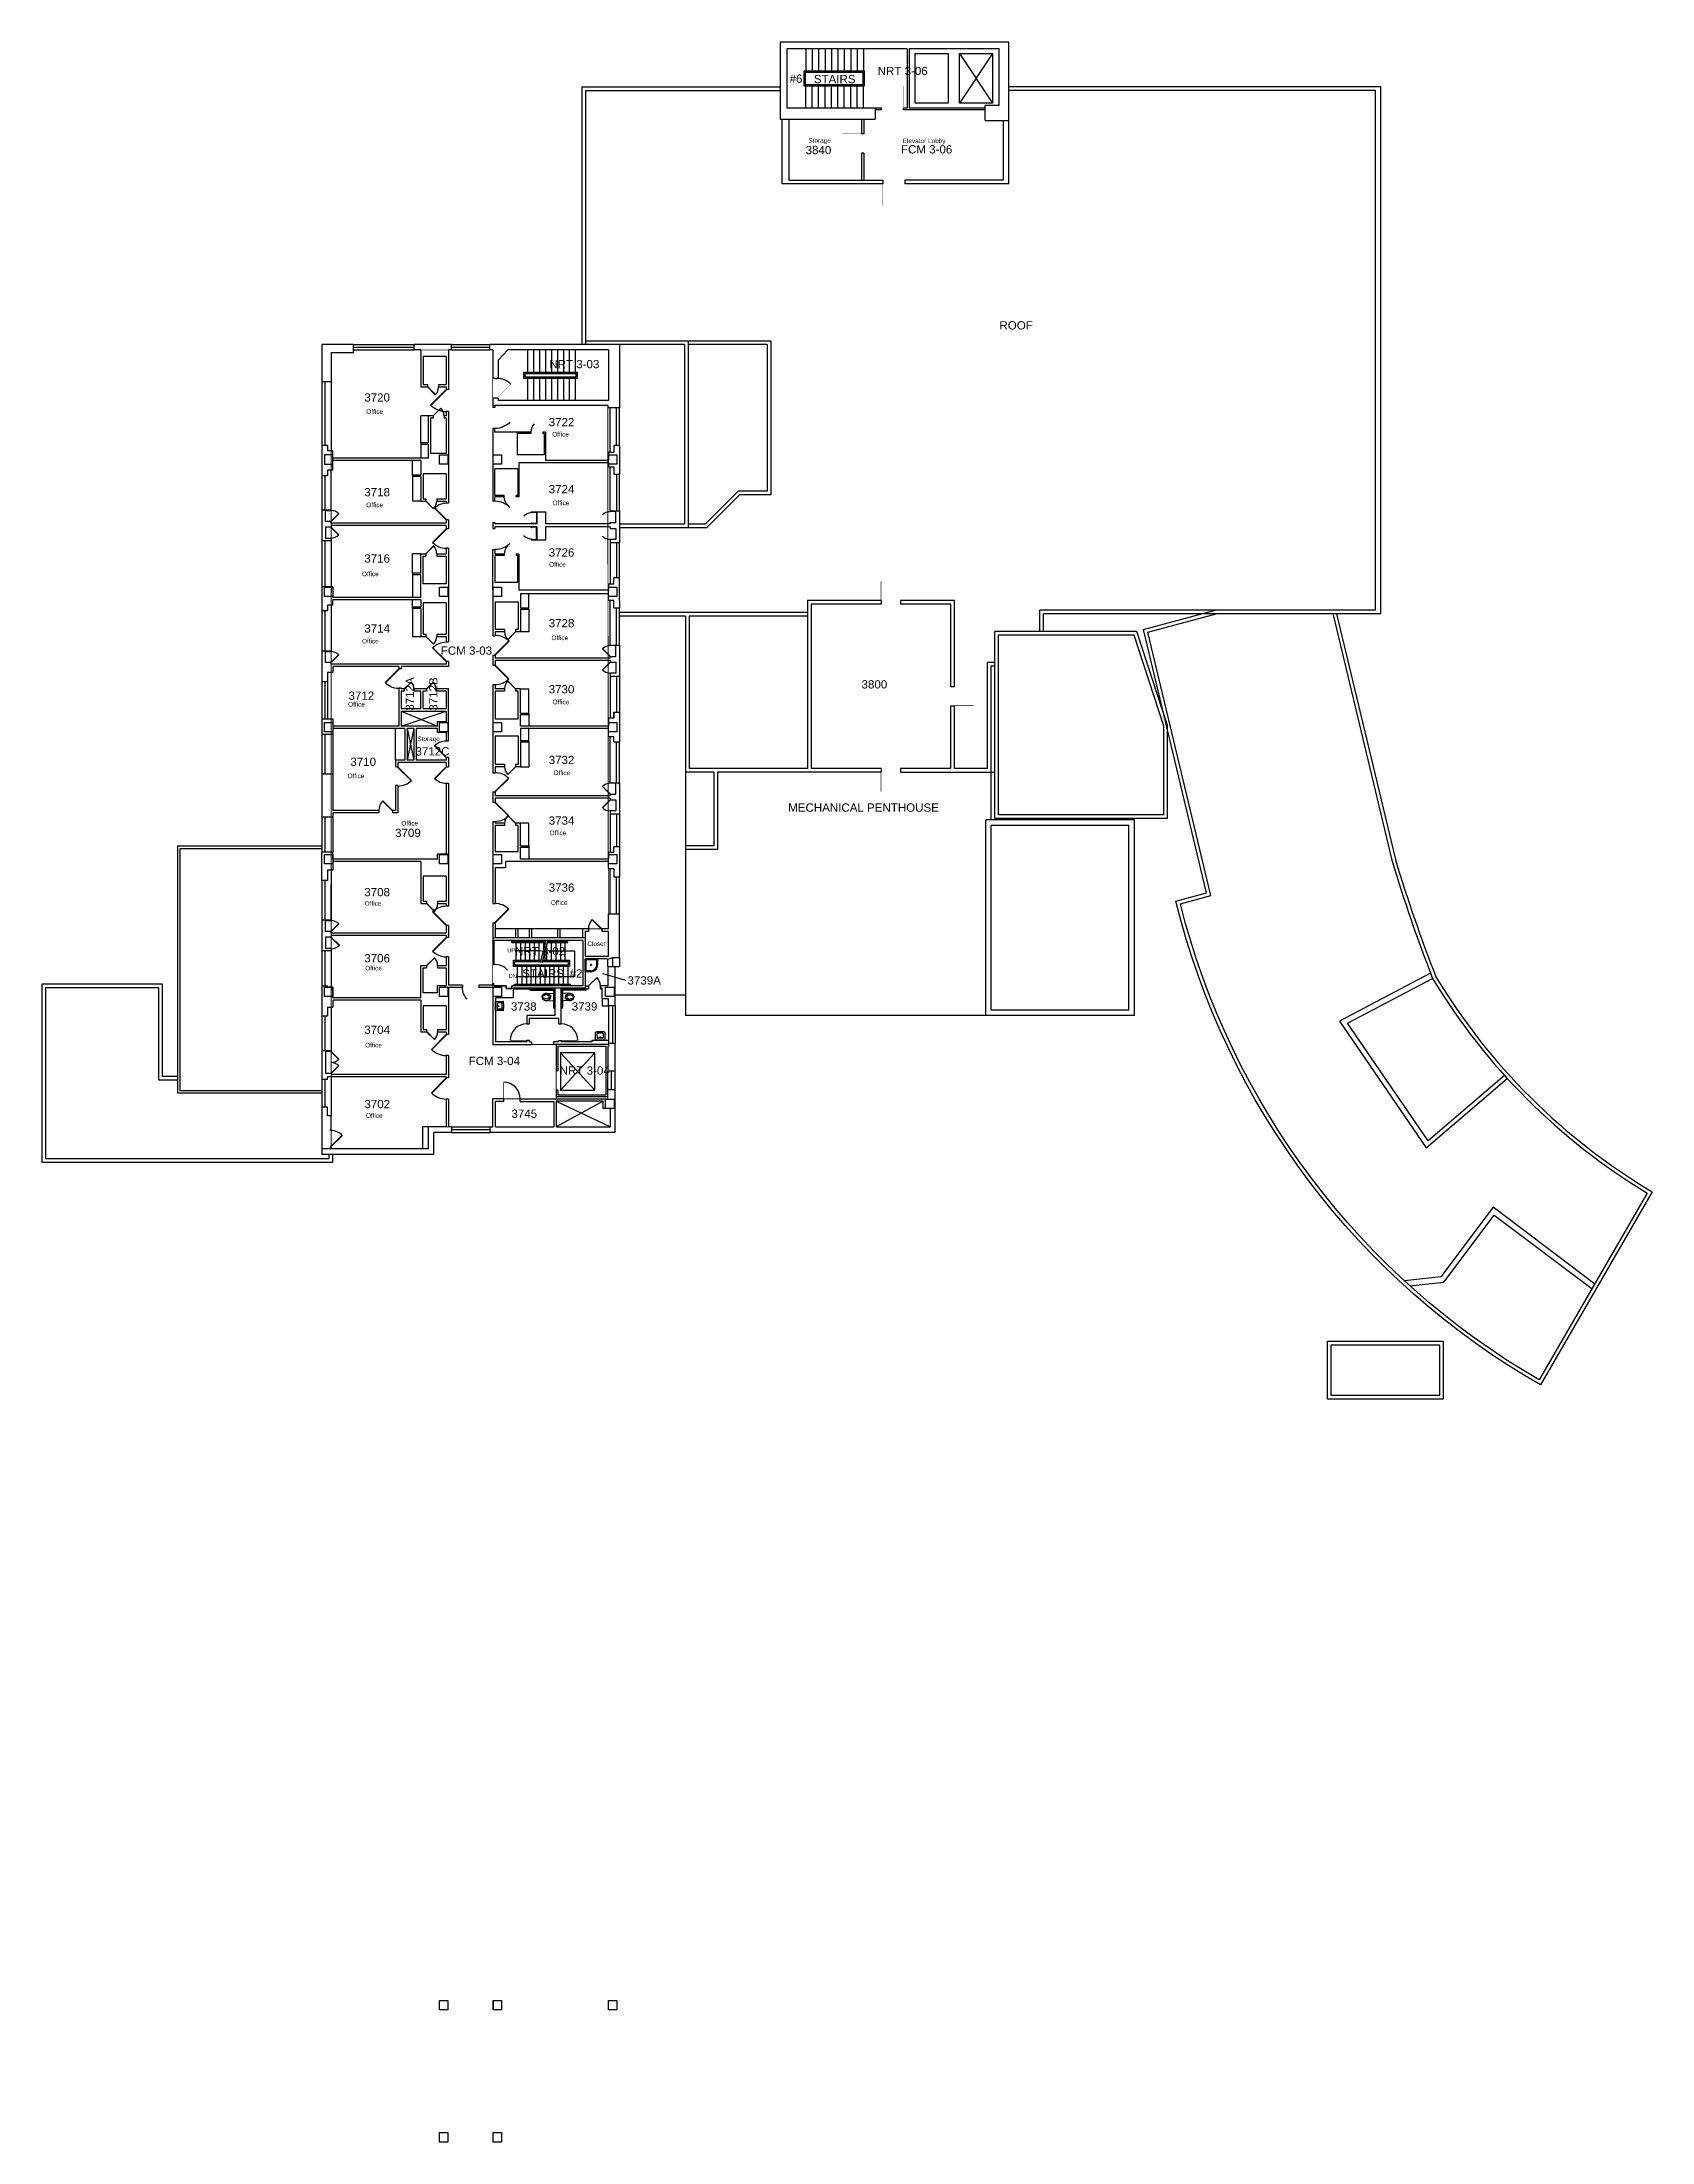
# Model space of a CAD drawing. Extents: x 1081 to 4588, y -1365 to 3210.
import ezdxf

# ---------------------------------------------------------------- set-up
doc = ezdxf.new("R2010")
doc.units = 0
doc.header["$LTSCALE"] = 96
doc.header["$MEASUREMENT"] = 0
doc.layers.get('0').update_dxf_attribs({"linetype": 'CONTINUOUS'})
for name, color, linetype in [('A-ANNO-RNUM', 4, 'CONTINUOUS'), ('A-ANNO-TEXT', 4, 'CONTINUOUS'), ('A-ANNO-TEXT-CTC', 181, 'CONTINUOUS'), ('A-DOOR', 2, 'CONTINUOUS'), ('A-FLOR-CASE', 3, 'CONTINUOUS'), ('A-FLOR-SHFT', 1, 'CONTINUOUS'), ('A-FLOR-STRS', 2, 'CONTINUOUS'), ('A-GLAZ', 2, 'CONTINUOUS'), ('A-P-FIXT', 2, 'CONTINUOUS'), ('A-ROOF-EXST', 8, 'CONTINUOUS'), ('A-WALL-FULL', 6, 'CONTINUOUS'), ('A-WALL-SILL', 1, 'CONTINUOUS'), ('S-COLS', 5, 'CONTINUOUS')]:
    doc.layers.add(name, color=color, linetype=linetype)
doc.layers.add('A-AREA', color=203, linetype='CONTINUOUS', plot=False)
doc.layers.add('DEF', color=31, linetype='CONTINUOUS', plot=False)
doc.styles.add('ARIAL', font='arial.ttf')
doc.styles.get("Standard").update_dxf_attribs({"font": 'arial.ttf'})

msp = doc.modelspace()

# ---------------------------------------------------------------- texts
at = {"layer": 'A-ANNO-RNUM', "style": 'ARIAL'}
for s, p in [('#6', (2709.7, 3121.4)), ('STAIRS', (2762.6, 3120.6)), ('3720', (1783.3, 2426.9)), ('3722', (2185, 2373.1)), ('3724', (2185, 2227.1)), ('3718', (1783.3, 2220.5)), ('3726', (2185, 2089.1)), ('3716', (1783.3, 2076)), ('3714', (1783.3, 1923.6)), ('3728', (2185, 1935.1)), ('3712', (1749, 1777.1)), ('3730', (2185, 1791.1)), ('3710', (1753, 1633.1)), ('3732', (2185, 1637.1)), ('3734', (2185, 1505.1)), ('3736', (2185, 1359.1)), ('3708', (1783.3, 1349.1)), ('3706', (1783.3, 1205.1)), ('STAIRS', (2127.4, 1171.9)), ('#2', (2230.4, 1171.9)), ('3738', (2102.7, 1100.1)), ('3739', (2235.1, 1100.1)), ('3704', (1783.3, 1049.3)), ('3702', (1783.6, 887.4)), ('3745', (2103.8, 866.4))]:
    msp.add_text(s, height=18, dxfattribs=at).set_placement(p)
at = {"layer": 'A-ANNO-TEXT', "style": 'ARIAL'}
for s, p in [('ROOF', (3166.9, 2584)), ('MECHANICAL PENTHOUSE', (2706.7, 1533.3))]:
    msp.add_text(s, height=18, dxfattribs=at).set_placement(p)
at = {"layer": 'A-ANNO-TEXT', "width": 0.85}
for s, p in [('UP', (2094.8, 1226.9)), ('DN', (2097.8, 1170.8))]:
    msp.add_text(s, height=9, dxfattribs=at).set_placement(p)
at = {"layer": 'A-ANNO-TEXT-CTC', "style": 'ARIAL'}
for s, p in [('NRT 3-06', (2901.7, 3138.2)), ('3840', (2744.7, 2965.9)), ('FCM 3-06', (2952.4, 2967.5)), ('NRT 3-03', (2186.4, 2499.5)), ('FCM 3-03', (1949.9, 1875.3)), ('3800', (2866.5, 1801.8)), ('3712C', (1894.8, 1655.9)), ('3709', (1850.4, 1478.3)), ('NRT 3-02', (2111.8, 1220.4)), ('3739A', (2356.7, 1156.8)), ('FCM 3-04', (2010.7, 981.4)), ('NRT 3-04', (2209, 960.4))]:
    msp.add_text(s, height=18, dxfattribs=at).set_placement(p)
for s, p in [('3712A', (1891.4, 1753.4)), ('3712B', (1942.7, 1753.4))]:
    msp.add_text(s, height=18, rotation=90, dxfattribs=at).set_placement(p)
at = {"layer": 'DEF', "style": 'ARIAL'}
for s, p in [('Storage', (2750.6, 2990.8)), ('Elevator Lobby', (2956.2, 2990)), ('Office', (1787.7, 2400.1)), ('Office', (2192.6, 2350.8)), ('Office', (1787.7, 2196.7)), ('Office', (2193.3, 2201.1)), ('Office', (2186, 2067)), ('Office', (1778.3, 2046.4)), ('Office', (1778.3, 1899.9)), ('Office', (2191.1, 1907.1)), ('Office', (1748.1, 1762.5)), ('Office', (2193.3, 1767.4)), ('Storage', (1898.8, 1687.2)), ('Office', (1746.9, 1606.4)), ('Office', (2195.5, 1613.1)), ('Office', (1864, 1503.2)), ('Office', (2186.8, 1482.1)), ('Office', (1784.1, 1328.4)), ('Office', (2189.7, 1330.2)), ('Closet', (2269.1, 1240.6)), ('Office', (1785.2, 1187.6)), ('Office', (1785.2, 1019.8)), ('Office', (1786.9, 866.4))]:
    msp.add_text(s, height=10, dxfattribs=at).set_placement(p)

# ---------------------------------------------------------------- blocks, each defined once
blk = doc.blocks.new('DR')
at = {"layer": 'A-DOOR'}
blk.add_lwpolyline([(0, 0, 0.0238, 0.0238, 0), (0, 1, 0, 0, 0.414214), (-1, 0, 0, 0, 0.414214)], format="xyseb", dxfattribs=at)
blk = doc.blocks.new('DOOR-E')
at = {"const_width": 0.001}
blk.add_lwpolyline([(0, 0), (-0.707, 0.707)], dxfattribs=at)
blk.add_arc((0, 0), 1, 135, 180)

# ---------------------------------------------------------------- linework, layer by layer
at = {"layer": 'A-ANNO-TEXT'}
msp.add_line((2163.1, 1230.1), (2114.2, 1230.1), dxfattribs=at)
at = {"layer": 'A-ANNO-TEXT', "const_width": 1.66}
for points in [[(2113.6, 1231.5, 1), (2113.6, 1228.7, 1)], [(2116.5, 1175.3, 1), (2116.5, 1172.4, 1)]]:
    msp.add_lwpolyline(points, format="xyb", close=True, dxfattribs=at)
at = {"layer": 'A-ANNO-TEXT'}
msp.add_lwpolyline([(2188.6, 1230.1), (2241.5, 1230.1), (2241.5, 1173.9), (2117.2, 1173.9)], dxfattribs=at)
for points in [[(2162.5, 1228.4), (2162.5, 1232), (2173.3, 1230.2)], [(2188.6, 1228.3), (2188.6, 1231.9), (2177.8, 1230.1)]]:
    msp.add_solid(points, dxfattribs=at)
at = {"layer": 'A-ANNO-TEXT-CTC'}
msp.add_line((2353.5, 1165.9), (2302.8, 1180.1), dxfattribs=at)
at = {"layer": 'A-AREA', "const_width": 2}
msp.add_lwpolyline([(1711, 2533.3), (1759, 2533.3), (1759, 2539.3), (2063, 2539.3), (2063, 2418.6), (2313.7, 2418.6), (2315, 1277.9), (2258.9, 1277.9), (2258.9, 1258.3), (2063, 1258.3), (2063, 1026), (2201.5, 1026), (2201.5, 907.8), (2063, 907.8), (2063, 846.7), (1911, 846.7), (1911, 798.7), (1711, 798.7), (1711, 2533.3)], dxfattribs=at)
at = {"layer": 'A-DOOR'}
for p, q in [((1921, 2458.7), (1938, 2441.7)), ((1921.4, 2459), (1938.3, 2442.1)), ((1961.8, 2453.3), (1927.8, 2419.4)), ((1962.5, 2452.6), (1928.5, 2418.7)), ((1933, 2395.9), (1950, 2412.9)), ((1933.4, 2395.6), (1950.3, 2412.6)), ((1917, 2210.1), (1934, 2193.1)), ((1917.4, 2210.4), (1934.3, 2193.4)), ((1710.6, 2165.9), (1727.6, 2182.9)), ((1710.6, 2153.2), (1727.6, 2136.2)), ((1711, 2165.6), (1728, 2182.5)), ((1711, 2153.6), (1728, 2136.6)), ((1961.8, 2169.3), (1936.3, 2194.8)), ((1962.3, 2169.8), (1936.8, 2195.3)), ((1917, 2095.3), (1934, 2112.3)), ((1917.4, 2095), (1934.3, 2111.9)), ((1961.8, 2149.3), (1932.1, 2119.6)), ((1962.4, 2148.7), (1932.7, 2119)), ((2112.6, 1925.4), (2095.7, 1908.4)), ((2113, 1925.1), (2096, 1908.1)), ((1917, 1915.1), (1934, 1898.1)), ((1917.4, 1915.4), (1934.3, 1898.4)), ((1961.8, 1860.4), (1932.1, 1890.1)), ((1962.4, 1861), (1932.7, 1890.7)), ((2067.6, 1874.9), (2098, 1905.4)), ((2068.2, 1874.3), (2098.7, 1904.7)), ((2319, 1871.2), (2302, 1888.2)), ((2319.4, 1871.6), (2302.4, 1888.6)), ((1710.6, 1858.7), (1727.6, 1875.6)), ((1711, 1858.3), (1728, 1875.3)), ((1858.4, 1844.4), (1828.7, 1814.7)), ((1859, 1843.8), (1829.3, 1814.1)), ((2067.6, 1851.7), (2097.3, 1822)), ((2068.2, 1852.3), (2097.9, 1822.6)), ((2319, 1859.2), (2302, 1842.3)), ((2319.4, 1858.9), (2302.4, 1841.9)), ((1870.5, 1800.9), (1885.3, 1815.8)), ((1870.8, 1800.6), (1885.7, 1815.5)), ((1918.5, 1800.9), (1933.3, 1815.8)), ((1918.8, 1800.6), (1933.7, 1815.5)), ((2112.6, 1801), (2095.7, 1817.9)), ((2113, 1801.3), (2096, 1818.3)), ((1961.8, 1651.3), (1936.3, 1676.8)), ((1962.3, 1651.8), (1936.8, 1677.3)), ((1856, 1630.7), (1885.7, 1601)), ((1856.6, 1631.3), (1886.3, 1601.6)), ((1961.8, 1631.3), (1936.3, 1605.9)), ((1962.3, 1630.8), (1936.8, 1605.3)), ((2067.6, 1576.9), (2097.3, 1606.6)), ((2068.2, 1576.3), (2097.9, 1606)), ((2112.6, 1631.4), (2095.7, 1614.4)), ((2113, 1631.1), (2096, 1614.1)), ((1844.6, 1535.5), (1823.3, 1556.7)), ((1845, 1535.9), (1823.8, 1557.2)), ((2319, 1571.2), (2302, 1588.2)), ((2319, 1559.2), (2302, 1542.3)), ((2319.4, 1571.6), (2302.4, 1588.6)), ((2319.4, 1558.9), (2302.4, 1541.9)), ((2067.6, 1553.7), (2097.3, 1524)), ((2068.2, 1554.3), (2097.9, 1524.6)), ((2112.6, 1508), (2095.7, 1524.9)), ((2113, 1508.3), (2096, 1525.3)), ((1919, 1333.1), (1936, 1316.1)), ((1919.4, 1333.4), (1936.3, 1316.4)), ((1710.6, 1272.7), (1727.6, 1289.6)), ((1711, 1272.3), (1728, 1289.3)), ((1961.8, 1285.3), (1932.1, 1315)), ((1962.4, 1285.9), (1932.7, 1315.6)), ((2067.6, 1291.9), (2097.3, 1321.6)), ((2068.2, 1291.3), (2097.9, 1321)), ((2299.9, 1277.5), (2279.4, 1298)), ((2300.4, 1277.9), (2279.9, 1298.4)), ((1710.6, 1259.9), (1728.6, 1241.9)), ((1711, 1260.3), (1729, 1242.3)), ((1961.8, 1259.3), (1932.1, 1229.6)), ((1962.4, 1258.7), (1932.7, 1229)), ((1919, 1198.3), (1936, 1215.3)), ((1919.4, 1198), (1936.3, 1214.9)), ((2271.9, 1153.7), (2290.3, 1172.1)), ((1919, 1053.8), (1936, 1036.8)), ((1919.4, 1054.2), (1936.3, 1037.2)), ((1710.6, 1010.6), (1727.6, 993.6)), ((1711, 1010.9), (1728, 994)), ((1962, 1048.1), (1929.5, 1015.5)), ((1962.7, 1047.4), (1930.2, 1014.9)), ((1710.6, 963.3), (1727.6, 980.3)), ((1711, 962.9), (1728, 979.9)), ((1962, 953.3), (1929.5, 920.8)), ((1962.7, 952.6), (1930.2, 920.1)), ((1709.5, 803.2), (1734.9, 828.7)), ((1710, 802.7), (1735.5, 828.1))]:
    msp.add_line(p, q, dxfattribs=at)
at = {"layer": 'A-DOOR', "const_width": 1}
for points in [[(2137.4, 1035.2), (2101.4, 1035.2)], [(2212.2, 1035.2), (2248.2, 1035.2)], [(2087, 907.8), (2087, 943.8)]]:
    msp.add_lwpolyline(points, dxfattribs=at)
at = {"layer": 'A-DOOR'}
for centre, radius, start, end in [((1921, 2458.7), 24, 315, 0), ((1961.8, 2453.3), 48, 225, 270), ((1933, 2395.9), 24, 0, 45), ((1917, 2210.1), 24, 315, 0), ((1961.8, 2169.3), 36, 90, 135), ((1711, 2165.6), 24, 45, 90), ((1711, 2153.6), 24, 270, 315), ((1961.8, 2149.3), 42, 225, 270), ((1917, 2095.3), 24, 0, 45), ((2113, 1925.1), 24, 180, 225), ((1711, 1858.3), 24, 45, 90), ((1961.8, 1860.4), 42, 90, 135), ((1917, 1915.1), 24, 315, 0), ((2068.2, 1874.3), 43, 45, 90), ((2319, 1871.2), 24, 90, 135), ((2319, 1859.2), 24, 225, 270), ((1858.4, 1844.4), 42, 225, 270), ((1870.5, 1800.9), 21, 0, 45), ((1918.5, 1800.9), 21, 0, 45), ((2068.2, 1852.3), 42, 270, 315), ((2113, 1801.3), 24, 135, 180), ((1961.8, 1651.3), 36, 90, 135), ((1856.6, 1631.3), 42, 270, 315), ((1961.8, 1631.3), 36, 225, 270), ((2068.2, 1576.3), 42, 45, 90), ((2113, 1631.1), 24, 180, 225), ((1845, 1535.9), 30, 135, 180), ((2319, 1571.2), 24, 90, 135), ((2068.2, 1554.3), 42, 270, 315), ((2113, 1508.3), 24, 135, 180), ((2319, 1559.2), 24, 225, 270), ((1961.8, 1285.3), 42, 90, 135), ((1919, 1333.1), 24, 315, 0), ((2068.2, 1291.3), 42, 45, 90), ((1711, 1272.3), 24, 45, 90), ((2300.4, 1277.9), 29, 135, 180), ((1711, 1260.3), 25.5, 270, 315), ((1961.8, 1259.3), 42, 225, 270), ((1919, 1198.3), 24, 0, 45), ((2271.9, 1153.7), 26, 0, 45), ((1919, 1053.8), 24, 315, 0), ((2137.4, 1035.2), 36, 90, 180), ((2212.2, 1035.2), 36, 0, 90), ((1962, 1048.1), 46, 225, 270), ((1711, 1010.9), 24, 270, 315), ((1711, 962.9), 24, 45, 90), ((1962, 953.3), 46, 225, 270), ((2087, 907.8), 36, 0, 90), ((1710, 802.7), 36, 45, 90)]:
    msp.add_arc(centre, radius, start, end, dxfattribs=at)
at = {"layer": 'A-FLOR-CASE'}
for p, q in [((1906.4, 2336.7), (1906.4, 2395.9)), ((1922.4, 2395.9), (1906.4, 2395.9)), ((1906.4, 2333.7), (1906.4, 2303.9)), ((1888.4, 2266.8), (1888.4, 2298.7)), ((1888.4, 2263.8), (1888.4, 2210.1)), ((1906.4, 2210.1), (1888.4, 2210.1)), ((2146.9, 2186.9), (2158.9, 2186.9)), ((2146.9, 2184.9), (2146.9, 2186.9)), ((2146.9, 2184.9), (2147.6, 2184.9)), ((2147.6, 2162.2), (2146.9, 2162.2)), ((2146.9, 2160.2), (2146.9, 2162.2)), ((2147, 2153.9), (2147, 2151.9)), ((2147.8, 2151.9), (2147, 2151.9)), ((2147.6, 2186.2), (2158.1, 2186.2)), ((2147.6, 2184.9), (2147.6, 2186.2)), ((2147.6, 2160.9), (2147.6, 2162.2)), ((2158.1, 2160.9), (2147.6, 2160.9)), ((2158.3, 2153.2), (2147.8, 2153.2)), ((2147.8, 2153.2), (2147.8, 2151.9)), ((2158.1, 2186.2), (2158.1, 2160.9)), ((2158.3, 2126.7), (2158.3, 2153.2)), ((2147, 2127.9), (2147.8, 2127.9)), ((2147, 2127.9), (2147, 2125.9)), ((2147, 2125.9), (2159, 2125.9)), ((2147.8, 2127.9), (2147.8, 2126.7)), ((2147.8, 2126.7), (2158.3, 2126.7)), ((1906.4, 2095.3), (1888.4, 2095.3)), ((1888.4, 2052.7), (1888.4, 2095.3)), ((1888.4, 2049.7), (1888.4, 2000.1)), ((1888.4, 1978.9), (1888.4, 1994.8)), ((1888.4, 1975.9), (1888.4, 1915.1)), ((2141.6, 1977.7), (2141.6, 2008.7)), ((2141.6, 1974.7), (2141.6, 1925.1)), ((2141.6, 1925.1), (2123.6, 1925.1)), ((1888.4, 1915.1), (1906.4, 1915.1)), ((2123.6, 1801.3), (2141.6, 1801.3)), ((2141.6, 1747.9), (2141.6, 1801.3)), ((2141.6, 1744.9), (2141.6, 1719.9)), ((1851.4, 1645.9), (1851.4, 1714.7)), ((2141.6, 1688.4), (2141.6, 1714.7)), ((2141.6, 1685.4), (2141.6, 1631.1)), ((2123.6, 1631.1), (2141.6, 1631.1)), ((2141.6, 1508.3), (2123.6, 1508.3)), ((2141.6, 1459.2), (2141.6, 1508.3)), ((2141.6, 1456.2), (2141.6, 1429.9)), ((2112.4, 1277.9), (2068.2, 1277.9)), ((2142.4, 1277.9), (2117.6, 1277.9)), ((2204.4, 1277.9), (2147.6, 1277.9)), ((2258.9, 1277.9), (2209.6, 1277.9))]:
    msp.add_line(p, q, dxfattribs=at)
at = {"layer": 'A-FLOR-SHFT'}
for p, q in [((3080, 3185.3), (3152, 3077.3)), ((3152, 3185.3), (3080, 3077.3)), ((2210.5, 1007.8), (2285.2, 926.8)), ((2210.5, 926.8), (2285.2, 1007.8))]:
    msp.add_line(p, q, dxfattribs=at)
for points in [[(2983, 3185.3), (3055, 3185.3), (3055, 3077.3), (2983, 3077.3)], [(3080, 3185.3), (3152, 3185.3), (3152, 3077.3), (3080, 3077.3)], [(2210.5, 926.8), (2285.2, 926.8), (2285.2, 1007.8), (2210.5, 1007.8)]]:
    msp.add_lwpolyline(points, close=True, dxfattribs=at)
for points in [[(1863.6, 1719.9), (1961.8, 1752.7)], [(1863.6, 1752.7), (1943, 1719.9)], [(1876.6, 1714.7), (1891.4, 1645.9)], [(1891.4, 1714.7), (1876.6, 1645.9)], [(2303.8, 902.5), (2201.6, 846.7)], [(2201.6, 902.5), (2319.8, 846.7)]]:
    msp.add_lwpolyline(points, dxfattribs=at)
at = {"layer": 'A-FLOR-STRS'}
for p, q in [((2745, 3195.3), (2745, 3146.8)), ((2759, 3195.3), (2759, 3146.8)), ((2773, 3195.3), (2773, 3146.8)), ((2787, 3195.3), (2787, 3146.8)), ((2801, 3195.3), (2801, 3146.8)), ((2815, 3195.3), (2815, 3146.8)), ((2829, 3195.3), (2829, 3146.8)), ((2843, 3195.3), (2843, 3146.8)), ((2857, 3195.3), (2857, 3146.8)), ((2871, 3195.3), (2871, 3146.8)), ((2745, 3066.3), (2745, 3114.8)), ((2759, 3066.3), (2759, 3114.8)), ((2773, 3066.3), (2773, 3114.8)), ((2787, 3066.3), (2787, 3114.8)), ((2801, 3066.3), (2801, 3114.8)), ((2815, 3066.3), (2815, 3114.8)), ((2829, 3066.3), (2829, 3114.8)), ((2843, 3066.3), (2843, 3114.8)), ((2857, 3066.3), (2857, 3114.8)), ((2871, 3066.3), (2871, 3114.8)), ((2138.9, 2539.3), (2138.9, 2491.2)), ((2151.9, 2539.3), (2151.9, 2491.2)), ((2164.9, 2539.3), (2164.9, 2491.2)), ((2177.9, 2539.3), (2177.9, 2491.2)), ((2190.9, 2539.3), (2190.9, 2491.2)), ((2203.9, 2539.3), (2203.9, 2491.2)), ((2216.9, 2539.3), (2216.9, 2491.2)), ((2229.9, 2539.3), (2229.9, 2491.2)), ((2242.9, 2539.3), (2242.9, 2491.2)), ((2138.9, 2477.2), (2138.9, 2429.1)), ((2151.9, 2477.2), (2151.9, 2429.1)), ((2164.9, 2477.2), (2164.9, 2429.1)), ((2177.9, 2477.2), (2177.9, 2429.1)), ((2190.9, 2477.2), (2190.9, 2429.1)), ((2203.9, 2477.2), (2203.9, 2429.1)), ((2216.9, 2477.2), (2216.9, 2429.1)), ((2229.9, 2477.2), (2229.9, 2429.1)), ((2242.9, 2477.2), (2242.9, 2429.1)), ((2104.4, 1250.4), (2179, 1250.4)), ((2104.4, 1248.4), (2104.4, 1250.4)), ((2104.4, 1248.4), (2178.4, 1248.4)), ((2113.4, 1252.4), (2113.4, 1250.4)), ((2113.4, 1248.4), (2113.4, 1210.2)), ((2123.4, 1252.4), (2123.4, 1250.4)), ((2123.4, 1248.4), (2123.4, 1210.2)), ((2133.4, 1252.4), (2133.4, 1250.4)), ((2133.4, 1248.4), (2133.4, 1210.2)), ((2143.4, 1252.4), (2143.4, 1250.4)), ((2143.4, 1248.4), (2143.4, 1210.2)), ((2153.4, 1252.4), (2153.4, 1250.4)), ((2153.4, 1248.4), (2153.4, 1210.2)), ((2163.4, 1252.4), (2163.4, 1250.4)), ((2163.4, 1248.4), (2163.4, 1210.2)), ((2173.4, 1252.4), (2173.4, 1250.4)), ((2173.4, 1248.4), (2173.4, 1229.5)), ((2180.4, 1241.7), (2180.4, 1210.2)), ((2182.1, 1248.4), (2226.4, 1248.4)), ((2182.7, 1250.4), (2226.4, 1250.4)), ((2190.4, 1252.4), (2190.4, 1250.4)), ((2190.4, 1248.4), (2190.4, 1210.2)), ((2200.4, 1252.4), (2200.4, 1250.4)), ((2200.4, 1248.4), (2200.4, 1210.2)), ((2210.4, 1252.4), (2210.4, 1250.4)), ((2210.4, 1248.4), (2210.4, 1210.2)), ((2220.4, 1252.4), (2220.4, 1250.4)), ((2220.4, 1248.4), (2220.4, 1210.2)), ((2226.4, 1248.4), (2226.4, 1250.4)), ((2116.4, 1196.2), (2116.4, 1157.9)), ((2126.4, 1196.2), (2126.4, 1157.9)), ((2136.4, 1196.2), (2136.4, 1157.9)), ((2146.4, 1196.2), (2146.4, 1157.9)), ((2156.4, 1196.2), (2156.4, 1157.9)), ((2166.4, 1196.2), (2166.4, 1157.9)), ((2176.4, 1228.6), (2176.4, 1210.2)), ((2176.4, 1196.2), (2176.4, 1157.9)), ((2186.4, 1196.2), (2186.4, 1157.9)), ((2196.4, 1196.2), (2196.4, 1157.9)), ((2206.4, 1196.2), (2206.4, 1157.9)), ((2216.4, 1196.2), (2216.4, 1157.9)), ((2226.4, 1196.2), (2226.4, 1157.9)), ((2110.4, 1157.9), (2232.4, 1157.9)), ((2110.4, 1155.9), (2110.4, 1157.9)), ((2110.4, 1155.9), (2232.4, 1155.9)), ((2116.4, 1155.9), (2116.4, 1153.9)), ((2126.4, 1155.9), (2126.4, 1153.9)), ((2136.4, 1155.9), (2136.4, 1153.9)), ((2146.4, 1155.9), (2146.4, 1153.9)), ((2156.4, 1155.9), (2156.4, 1153.9)), ((2166.4, 1155.9), (2166.4, 1153.9)), ((2176.4, 1155.9), (2176.4, 1153.9)), ((2186.4, 1155.9), (2186.4, 1153.9)), ((2196.4, 1155.9), (2196.4, 1153.9)), ((2206.4, 1155.9), (2206.4, 1153.9)), ((2216.4, 1155.9), (2216.4, 1153.9)), ((2226.4, 1155.9), (2226.4, 1153.9)), ((2232.4, 1155.9), (2232.4, 1157.9))]:
    msp.add_line(p, q, dxfattribs=at)
for points in [[(2740.8, 3114.8), (2872.8, 3114.8), (2872.8, 3146.8), (2740.8, 3146.8)], [(2743.8, 3117.8), (2869.8, 3117.8), (2869.8, 3143.8), (2743.8, 3143.8)], [(2130.9, 2491.2), (2246.9, 2491.2), (2246.9, 2477.2), (2130.9, 2477.2)], [(2133.9, 2488.2), (2243.9, 2488.2), (2243.9, 2480.2), (2133.9, 2480.2)]]:
    msp.add_lwpolyline(points, close=True, dxfattribs=at)
for points in [[(2167.1, 1205), (2172.8, 1227), (2169.8, 1229.2), (2177.2, 1229.9), (2174.1, 1232), (2179.7, 1253.3)], [(2170.5, 1204.2), (2176.3, 1226.2), (2173.2, 1228.3), (2180.7, 1229), (2177.6, 1231.1), (2183.5, 1253.6)], [(2172.1, 1210.2), (2230.4, 1210.2), (2230.4, 1196.2), (2108.4, 1196.2), (2108.4, 1210.2), (2168.4, 1210.2)], [(2171.3, 1207.2), (2227.4, 1207.2), (2227.4, 1199.2), (2111.4, 1199.2), (2111.4, 1207.2), (2167.6, 1207.2)]]:
    msp.add_lwpolyline(points, dxfattribs=at)
at = {"layer": 'A-GLAZ'}
for p, q in [((1759, 2545.3), (1891, 2545.3)), ((1973, 2545.3), (2057, 2545.3)), ((1697, 2470.1), (1697, 2331.3)), ((2332.8, 2331.2), (2332.8, 2413.2)), ((1697, 2265.3), (1697, 2190.6)), ((2333, 2268.9), (2333, 2188.5)), ((1697, 2123.3), (1697, 2023.3)), ((2333, 2120.2), (2333, 2043.9)), ((1697, 1971.3), (1697, 1883.3)), ((2333, 1896.2), (2333, 1977.3)), ((1697, 1816.1), (1697, 1735.3)), ((2333, 1829), (2333, 1750.1)), ((1697, 1701.3), (1697, 1615.3)), ((2333, 1596.2), (2333, 1685.3)), ((1697, 1521.3), (1697, 1445.3)), ((2333, 1529), (2333, 1457.3)), ((1697, 1383.3), (1697, 1297.3)), ((2333, 1310.6), (2333, 1391.3)), ((1697, 1230.1), (1697, 1153.7)), ((2324, 1215.6), (2324, 1196.1)), ((2324.2, 1110.4), (2324.2, 1028.4)), ((1697, 1088.2), (1697, 1012.2)), ((2321.6, 927.7), (2321.6, 967.9)), ((1697, 949.7), (1697, 889.7)), ((1973, 840.7), (2057, 840.7))]:
    msp.add_line(p, q, dxfattribs=at)
at = {"layer": 'A-P-FIXT'}
for p, q in [((2264.1, 1186.2), (2264.1, 1212.7)), ((2290.6, 1212.7), (2264.1, 1212.7)), ((2266.4, 1187.7), (2266.4, 1209.7)), ((2289.1, 1210.4), (2267.1, 1210.4)), ((2289.9, 1199.7), (2289.9, 1209.7)), ((2292.1, 1199.7), (2292.1, 1211.2)), ((2143.5, 1147.7), (2143.5, 1147.2)), ((2145, 1147.7), (2143.5, 1147.7)), ((2145, 1147.7), (2145, 1147.7)), ((2146, 1144.7), (2193.8, 1144.7)), ((2149.3, 1146.2), (2146.5, 1146.2)), ((2194.3, 1146.2), (2149.3, 1146.2)), ((2216.2, 1146.2), (2261.2, 1146.2)), ((2264.5, 1144.7), (2216.7, 1144.7)), ((2261.2, 1146.2), (2264, 1146.2)), ((2265.5, 1147.7), (2267, 1147.7)), ((2265.5, 1147.7), (2265.5, 1147.7)), ((2277.1, 1184.7), (2265.6, 1184.7)), ((2267, 1147.7), (2267, 1147.2)), ((2277.1, 1186.9), (2267.1, 1186.9)), ((2069, 1100.4), (2069, 1119.4)), ((2069.5, 1119.9), (2086, 1119.9)), ((2086, 1099.9), (2069.5, 1099.9)), ((2073.2, 1104.3), (2073.2, 1115.5)), ((2082.4, 1117), (2074.2, 1116.5)), ((2082.4, 1102.9), (2074.2, 1103.3)), ((2084, 1104.4), (2084, 1115.5)), ((2171.9, 1133.9), (2171.9, 1133.9)), ((2171.9, 1125.5), (2171.9, 1125.5)), ((2174.7, 1132.8), (2174.7, 1132.8)), ((2174.7, 1126.6), (2174.7, 1126.6)), ((2178.4, 1137.1), (2195.2, 1137.9)), ((2178.4, 1122.2), (2195.2, 1121.4)), ((2195.2, 1143.2), (2195.2, 1135.3)), ((2195.2, 1137.9), (2195.2, 1121.4)), ((2195.2, 1135.3), (2195.2, 1107.5)), ((2196.7, 1136.7), (2196.7, 1143.7)), ((2196.7, 1108), (2196.7, 1136.7)), ((2197.8, 1104.9), (2198.2, 1104.9)), ((2198.2, 1106.4), (2198.2, 1106.4)), ((2198.2, 1104.9), (2198.2, 1106.4)), ((2212.2, 1106.4), (2212.2, 1106.4)), ((2212.2, 1104.9), (2212.2, 1106.4)), ((2212.7, 1104.9), (2212.2, 1104.9)), ((2213.8, 1136.7), (2213.8, 1143.7)), ((2213.8, 1108), (2213.8, 1136.7)), ((2215.2, 1143.2), (2215.2, 1135.3)), ((2215.2, 1137.9), (2215.2, 1121.4)), ((2232.1, 1137.1), (2215.2, 1137.9)), ((2215.2, 1135.3), (2215.2, 1107.5)), ((2232.1, 1122.2), (2215.2, 1121.4)), ((2235.8, 1132.8), (2235.8, 1132.8)), ((2235.8, 1126.6), (2235.8, 1126.6)), ((2238.6, 1133.9), (2238.6, 1133.9)), ((2238.6, 1125.5), (2238.6, 1125.5)), ((2287, 1036.2), (2287, 1052.7)), ((2307, 1052.7), (2307, 1036.2)), ((2306.5, 1035.7), (2287.5, 1035.7)), ((2290, 1049.1), (2290.4, 1040.9)), ((2302.6, 1039.9), (2291.4, 1039.9)), ((2302.5, 1050.7), (2291.5, 1050.7)), ((2304, 1049.1), (2303.6, 1040.9))]:
    msp.add_line(p, q, dxfattribs=at)
for points in [[(2069.5, 1119.9, 0.065543), (2069.4, 1119.9, 0.087946), (2069.2, 1119.8, 0.043207), (2069.2, 1119.8, 0.043207), (2069.1, 1119.7, 0.087946), (2069, 1119.6, 0.065543), (2069, 1119.4)], [(2069, 1100.4, 0.065543), (2069, 1100.3, 0.087946), (2069.1, 1100.2, 0.043207), (2069.2, 1100.1, 0.043207), (2069.2, 1100, 0.087946), (2069.4, 1099.9, 0.065543), (2069.5, 1099.9)], [(2074.2, 1116.5, 0.063221), (2073.9, 1116.4, 0.085725), (2073.7, 1116.3, 0.040781), (2073.5, 1116.2, 0.040781), (2073.4, 1116, 0.085725), (2073.3, 1115.8, 0.063221), (2073.2, 1115.5)], [(2073.2, 1104.3, 0.063221), (2073.3, 1104, 0.085725), (2073.4, 1103.8, 0.040781), (2073.5, 1103.7, 0.040781), (2073.7, 1103.5, 0.085725), (2073.9, 1103.4, 0.063221), (2074.2, 1103.3)], [(2084, 1115.5, 0.050866), (2084, 1115.8, 0.073218), (2083.9, 1116, 0.028563), (2083.7, 1116.4, 0.050866), (2083.5, 1116.5, 0.050866), (2083.4, 1116.7, 0.028563), (2083, 1116.9, 0.073218), (2082.8, 1116.9, 0.050866), (2082.4, 1117)], [(2082.4, 1102.9, 0.050866), (2082.8, 1102.9, 0.073218), (2083, 1103, 0.028563), (2083.4, 1103.2, 0.050866), (2083.5, 1103.3, 0.050866), (2083.7, 1103.5, 0.028563), (2083.9, 1103.8, 0.073218), (2084, 1104, 0.050866), (2084, 1104.4)], [(2086.5, 1119.5, 0.061553), (2086.5, 1119.6, 0.084107), (2086.5, 1119.7, 0.039062), (2086.4, 1119.8, 0.039062), (2086.3, 1119.9, 0.084107), (2086.2, 1119.9, 0.061553), (2086, 1119.9)], [(2086, 1099.9, 0.061553), (2086.2, 1099.9, 0.084107), (2086.3, 1100, 0.039062), (2086.4, 1100, 0.039062), (2086.5, 1100.1, 0.084107), (2086.5, 1100.2, 0.061553), (2086.5, 1100.4)], [(2086.5, 1100.4, 0.007949), (2086.9, 1104.5, 0.014949), (2086.9, 1106.7, 0.000949), (2087, 1109.9, 0.000949), (2086.9, 1113.1, 0.014949), (2086.9, 1115.3, 0.007949), (2086.5, 1119.5)], [(2186, 1129.7, 0.17747), (2185.1, 1132, 0.066386), (2184.3, 1132.8, 0.085426), (2182.3, 1133.8, 0.074934), (2179.5, 1134.2, 0.074934), (2176.7, 1133.8, 0.08035), (2174.9, 1132.8, -0.238976), (2174.4, 1132.8), (2172.2, 1133.5, -0.549653), (2172, 1134.3)], [(2186, 1129.7, -0.17412), (2185.1, 1127.4, -0.066386), (2184.3, 1126.6, -0.085426), (2182.3, 1125.6, -0.074934), (2179.5, 1125.2, -0.074934), (2176.7, 1125.6, -0.08035), (2174.9, 1126.5, 0.238976), (2174.4, 1126.6), (2172.2, 1125.9, 0.549653), (2172, 1125)], [(2179.5, 1137.2, -0.074934), (2183.2, 1136.6, -0.085426), (2186, 1135.2, -0.066386), (2187.5, 1133.8), (2189, 1133.8), (2189, 1129.7)], [(2179.5, 1122.2, 0.074934), (2183.2, 1122.7, 0.085426), (2186, 1124.2, 0.066386), (2187.5, 1125.6), (2189, 1125.6), (2189, 1129.7)], [(2231, 1137.2, 0.074934), (2227.3, 1136.6, 0.085426), (2224.5, 1135.2, 0.066386), (2223, 1133.8), (2221.5, 1133.8), (2221.5, 1129.7)], [(2231, 1122.2, -0.074934), (2227.3, 1122.7, -0.085426), (2224.5, 1124.2, -0.066386), (2223, 1125.6), (2221.5, 1125.6), (2221.5, 1129.7)], [(2224.5, 1129.7, -0.17747), (2225.4, 1132, -0.066386), (2226.2, 1132.8, -0.085426), (2228.2, 1133.8, -0.074934), (2231, 1134.2, -0.074934), (2233.8, 1133.8, -0.08035), (2235.6, 1132.8, 0.238976), (2236.1, 1132.8), (2238.3, 1133.5, 0.549653), (2238.5, 1134.3)], [(2224.5, 1129.7, 0.17412), (2225.4, 1127.4, 0.066386), (2226.2, 1126.6, 0.085426), (2228.2, 1125.6, 0.074934), (2231, 1125.2, 0.074934), (2233.8, 1125.6, 0.08035), (2235.6, 1126.5, -0.238976), (2236.1, 1126.6), (2238.3, 1125.9, -0.549653), (2238.5, 1125)], [(2287.5, 1053.2, 0.061553), (2287.3, 1053.2, 0.084107), (2287.2, 1053.1, 0.039062), (2287.1, 1053.1, 0.039062), (2287.1, 1053, 0.084107), (2287, 1052.9, 0.061553), (2287, 1052.7)], [(2306.5, 1053.2, 0.007949), (2302.4, 1053.6, 0.014949), (2300.2, 1053.6, 0.000949), (2297, 1053.6, 0.000949), (2293.8, 1053.6, 0.014949), (2291.6, 1053.6, 0.007949), (2287.5, 1053.2)], [(2307, 1052.7, 0.061553), (2307, 1052.9, 0.084107), (2306.9, 1053, 0.039062), (2306.9, 1053.1, 0.039062), (2306.8, 1053.1, 0.084107), (2306.7, 1053.2, 0.061553), (2306.5, 1053.2)], [(2287, 1036.2, 0.065543), (2287, 1036, 0.087946), (2287.1, 1035.9, 0.043207), (2287.2, 1035.8, 0.043207), (2287.2, 1035.8, 0.087946), (2287.4, 1035.7, 0.065543), (2287.5, 1035.7)], [(2291.5, 1050.7, 0.050866), (2291.1, 1050.6, 0.073218), (2290.9, 1050.6, 0.028563), (2290.5, 1050.4, 0.050866), (2290.4, 1050.2, 0.050866), (2290.2, 1050, 0.028563), (2290.1, 1049.7, 0.073218), (2290, 1049.5, 0.050866), (2290, 1049.1)], [(2290.4, 1040.9, 0.063221), (2290.5, 1040.6, 0.085725), (2290.6, 1040.4, 0.040781), (2290.7, 1040.2, 0.040781), (2290.9, 1040.1, 0.085725), (2291.1, 1040, 0.063221), (2291.4, 1039.9)], [(2304, 1049.1, 0.050866), (2304, 1049.5, 0.073218), (2303.9, 1049.7, 0.028563), (2303.8, 1050, 0.050866), (2303.6, 1050.2, 0.050866), (2303.5, 1050.4, 0.028563), (2303.1, 1050.6, 0.073218), (2302.9, 1050.6, 0.050866), (2302.5, 1050.7)], [(2302.6, 1039.9, 0.063221), (2302.9, 1040, 0.085725), (2303.1, 1040.1, 0.040781), (2303.3, 1040.2, 0.040781), (2303.4, 1040.4, 0.085725), (2303.5, 1040.6, 0.063221), (2303.6, 1040.9)], [(2306.5, 1035.7, 0.065543), (2306.6, 1035.7, 0.087946), (2306.8, 1035.8, 0.043207), (2306.8, 1035.8, 0.043207), (2306.9, 1035.9, 0.087946), (2307, 1036, 0.065543), (2307, 1036.2)]]:
    msp.add_lwpolyline(points, format="xyb", dxfattribs=at)
for points in [[(2076, 1110.6, -0.043661), (2076.1, 1110.6, -0.043661), (2076.2, 1110.5, -0.043661), (2076.3, 1110.4, -0.043661), (2076.4, 1110.3, -0.043661), (2076.5, 1110.2, -0.043661), (2076.5, 1110, -0.043661), (2076.5, 1109.9, -0.043661), (2076.5, 1109.8, -0.043661), (2076.5, 1109.7, -0.043661), (2076.4, 1109.5, -0.043661), (2076.3, 1109.4, -0.043661), (2076.2, 1109.3, -0.043661), (2076.1, 1109.3, -0.043661), (2076, 1109.2, -0.043661), (2075.9, 1109.2, -0.043661), (2075.8, 1109.2, -0.043661), (2075.6, 1109.2, -0.043661), (2075.5, 1109.2, -0.043661), (2075.4, 1109.3, -0.043661), (2075.3, 1109.3, -0.043661), (2075.2, 1109.4, -0.043661), (2075.1, 1109.5, -0.043661), (2075, 1109.7, -0.043661), (2075, 1109.8, -0.043661), (2075, 1109.9, -0.043661), (2075, 1110, -0.043661), (2075, 1110.2, -0.043661), (2075.1, 1110.3, -0.043661), (2075.2, 1110.4, -0.043661), (2075.3, 1110.5, -0.043661), (2075.4, 1110.6, -0.043661), (2075.5, 1110.6, -0.043661), (2075.6, 1110.7, -0.043661), (2075.8, 1110.7, -0.043661), (2075.9, 1110.7, -0.043661)], [(2296.3, 1042.7, -0.043661), (2296.4, 1042.8, -0.043661), (2296.4, 1042.9, -0.043661), (2296.5, 1043, -0.043661), (2296.6, 1043.1, -0.043661), (2296.7, 1043.1, -0.043661), (2296.9, 1043.2, -0.043661), (2297, 1043.2, -0.043661), (2297.1, 1043.2, -0.043661), (2297.3, 1043.1, -0.043661), (2297.4, 1043.1, -0.043661), (2297.5, 1043, -0.043661), (2297.6, 1042.9, -0.043661), (2297.6, 1042.8, -0.043661), (2297.7, 1042.7, -0.043661), (2297.7, 1042.6, -0.043661), (2297.8, 1042.4, -0.043661), (2297.7, 1042.3, -0.043661), (2297.7, 1042.2, -0.043661), (2297.6, 1042.1, -0.043661), (2297.6, 1042, -0.043661), (2297.5, 1041.9, -0.043661), (2297.4, 1041.8, -0.043661), (2297.3, 1041.7, -0.043661), (2297.1, 1041.7, -0.043661), (2297, 1041.7, -0.043661), (2296.9, 1041.7, -0.043661), (2296.7, 1041.7, -0.043661), (2296.6, 1041.8, -0.043661), (2296.5, 1041.9, -0.043661), (2296.4, 1042, -0.043661), (2296.4, 1042.1, -0.043661), (2296.3, 1042.2, -0.043661), (2296.3, 1042.3, -0.043661), (2296.2, 1042.4, -0.043661), (2296.3, 1042.6, -0.043661)]]:
    msp.add_lwpolyline(points, format="xyb", close=True, dxfattribs=at)
for points in [[(2198.2, 1106.4), (2198.2, 1104.9)], [(2212.2, 1106.4), (2212.2, 1104.9)]]:
    msp.add_lwpolyline(points, dxfattribs=at)
msp.add_circle((2277.1, 1199.7), 1.5, dxfattribs=at)
for centre, radius, start, end in [((2267.1, 1209.7), 0.75, 90, 180), ((2277.1, 1199.7), 15, 270, 0), ((2277.1, 1199.7), 12.8, 270, 0), ((2289.1, 1209.7), 0.75, 0, 90), ((2290.6, 1211.2), 1.5, 0, 90), ((2146, 1147.2), 2.5, 180, 270), ((2146.5, 1147.7), 1.5, 180, 270), ((2193.8, 1143.2), 1.5, 359.9992, 90.0008), ((2194.2, 1143.7), 2.5, 359.9998, 90.0002), ((2216.3, 1143.7), 2.5, 89.9998, 180.0002), ((2216.7, 1143.2), 1.5, 89.9992, 180.0008), ((2264, 1147.7), 1.5, 270, 0), ((2265.6, 1186.2), 1.5, 180, 270), ((2264.5, 1147.2), 2.5, 270, 0), ((2267.1, 1187.7), 0.75, 180, 270), ((2176.3, 1129.7), 6.29, 132.5207, 227.0085), ((2176.3, 1129.7), 4.82, 132.5207, 227.0085), ((2177.4, 1129.2), 7.42, 126.6725, 136.5742), ((2177.4, 1130.1), 7.42, 223.4258, 233.3275), ((2178.7, 1127.5), 9.55, 107.1416, 126.6725), ((2178.7, 1131.9), 9.55, 233.3275, 252.8584), ((2179.5, 1124.8), 12.4, 90, 107.1416), ((2179.5, 1134.6), 12.4, 252.8584, 270), ((2180.8, 1120.4), 16.8, 90, 95.1954), ((2180.8, 1138.9), 16.8, 264.8046, 270), ((2197.8, 1107.4), 2.5, 178.916, 269.9927), ((2198.2, 1107.9), 1.5, 178.2125, 269.9803), ((2212.2, 1107.9), 1.5, 270.0197, 1.7875), ((2212.7, 1107.4), 2.5, 270.0073, 1.084), ((2229.7, 1120.4), 16.8, 84.8046, 90), ((2229.7, 1138.9), 16.8, 270, 275.1954), ((2231, 1124.8), 12.4, 72.8584, 90), ((2231, 1134.6), 12.4, 270, 287.1416), ((2231.8, 1127.5), 9.55, 53.3275, 72.8584), ((2231.8, 1131.9), 9.55, 287.1416, 306.6725), ((2233.1, 1129.2), 7.42, 43.4258, 53.3275), ((2234.2, 1129.7), 4.82, 312.9915, 47.4793), ((2233.1, 1130.1), 7.42, 306.6725, 316.5742), ((2234.2, 1129.7), 6.29, 312.9915, 47.4793)]:
    msp.add_arc(centre, radius, start, end, dxfattribs=at)
at = {"layer": 'A-ROOF-EXST'}
for p, q in [((2257, 3112.3), (2689, 3112.3)), ((2257, 3112.3), (2257, 2551.3)), ((3998, 3112.3), (3187, 3112.3)), ((3998, 1964.3), (3998, 3112.3)), ((2265, 3104.3), (2689, 3104.3)), ((2265, 3104.3), (2265, 2551.3)), ((3986, 3104.3), (3187, 3104.3)), ((3986, 1972.3), (3986, 3104.3)), ((2265, 2559.3), (2669, 2559.3)), ((2481, 2551.3), (2339, 2551.3)), ((2481, 2551.3), (2481, 2159.9)), ((2489, 2559.3), (2489, 2151.9)), ((2661, 2551.3), (2489, 2551.3)), ((2661, 2551.3), (2661, 2231.9)), ((2669, 2559.3), (2669, 2223.9)), ((2597.6, 2231.9), (2525.6, 2159.9)), ((2600.9, 2223.9), (2528.9, 2151.9)), ((2661, 2231.9), (2597.6, 2231.9)), ((2669, 2223.9), (2600.9, 2223.9)), ((2481, 2159.9), (2339, 2159.9)), ((2528.9, 2151.9), (2339, 2151.9)), ((2525.6, 2159.9), (2489, 2159.9)), ((2749, 1993.3), (2749, 1627.3)), ((2909, 1993.3), (2749, 1993.3)), ((2757, 1985.3), (2757, 1627.3)), ((2909, 1985.3), (2757, 1985.3)), ((2909, 1993.3), (2909, 1985.3)), ((3069, 1993.3), (2951, 1993.3)), ((2951, 1993.3), (2951, 1985.3)), ((3061, 1985.3), (2951, 1985.3)), ((3061, 1806.3), (3061, 1985.3)), ((3069, 1806.3), (3069, 1993.3)), ((3986, 1972.3), (3255, 1972.3)), ((3255, 1926.3), (3255, 1972.3)), ((2749, 1967.3), (2339, 1967.3)), ((2483, 1959.3), (2339, 1959.3)), ((2483, 1959.3), (2483, 1089.3)), ((2749, 1959.3), (2491, 1959.3)), ((2491, 1959.3), (2491, 1627.3)), ((3466.3, 1926.3), (3157, 1926.3)), ((3157, 1518.3), (3157, 1926.3)), ((3998, 1964.3), (3263, 1964.3)), ((3263, 1926.3), (3263, 1964.3)), ((3533, 1721.1), (3466.3, 1926.3)), ((3460.5, 1918.3), (3165, 1918.3)), ((3165, 1526.3), (3165, 1918.3)), ((3525, 1719.8), (3460.5, 1918.3)), ((3141, 1627.3), (3141, 1858.3)), ((3157, 1858.3), (3141, 1858.3)), ((3157, 1850.3), (3149, 1850.3)), ((3149, 1515.3), (3149, 1850.3)), ((3061, 1806.3), (3069, 1806.3)), ((3061, 1627.3), (3061, 1764.3)), ((3061, 1764.3), (3069, 1764.3)), ((3069, 1627.3), (3069, 1764.3)), ((3525, 1526.3), (3525, 1719.8)), ((3533, 1518.3), (3533, 1721.1)), ((2545, 1619.3), (2483, 1619.3)), ((2749, 1627.3), (2491, 1627.3)), ((2545, 1619.3), (2545, 1459.3)), ((2553, 1619.3), (2553, 1451.3)), ((2909, 1619.3), (2553, 1619.3)), ((2909, 1627.3), (2757, 1627.3)), ((2909, 1627.3), (2909, 1619.3)), ((3061, 1627.3), (2951, 1627.3)), ((2951, 1627.3), (2951, 1619.3)), ((2951, 1619.3), (3157, 1619.3)), ((3141, 1627.3), (3069, 1627.3)), ((3137, 1089.3), (3137, 1515.3)), ((3461, 1515.3), (3137, 1515.3)), ((3533, 1518.3), (3157, 1518.3)), ((3525, 1526.3), (3165, 1526.3)), ((3461, 1089.3), (3461, 1515.3)), ((3149, 1101.3), (3149, 1503.3)), ((3449, 1503.3), (3149, 1503.3)), ((3449, 1101.3), (3449, 1503.3)), ((1691, 1457.9), (1376.4, 1457.9)), ((1376.4, 1457.9), (1376.4, 920.7)), ((1691, 1452.7), (1381.6, 1452.7)), ((1381.6, 1452.7), (1381.6, 925.9)), ((2545, 1459.3), (2483, 1459.3)), ((2553, 1451.3), (2483, 1451.3)), ((2483, 1133.3), (2329.5, 1133.3)), ((3449, 1101.3), (3149, 1101.3)), ((3461, 1089.3), (2483, 1089.3)), ((1376.4, 920.7), (1691, 920.7)), ((1381.6, 925.9), (1691, 925.9))]:
    msp.add_line(p, q, dxfattribs=at)
for points in [[(3901.3, 1964.3), (4029.4, 1429.5, 0.019957), (4117.6, 1173.8, 0.123433), (4588.4, 705.4), (4345.4, 284.5, -0.205392), (3551.4, 1338.5), (3618.1, 1356.4), (3480.7, 1930.4), (3637.1, 1972.3)], [(3893.5, 1962.4), (4021.7, 1427.4, 0.020176), (4110.5, 1170.1, 0.122061), (4577.5, 702.6), (4342.4, 295.4, -0.202922), (3561, 1332.8), (3627.7, 1350.7), (3490.3, 1924.7), (3639.2, 1964.6)]]:
    msp.add_lwpolyline(points, format="xyb", dxfattribs=at)
for points in [[(1376.4, 956.2), (1343.6, 956.2), (1343.6, 1157.4), (1081.2, 1157.4), (1081.2, 769.6), (1714.7, 769.6), (1714.7, 786.7)], [(1376.4, 948.2), (1335.6, 948.2), (1335.6, 1149.4), (1089.2, 1149.4), (1089.2, 777.6), (1706.8, 777.6), (1706.8, 786.7)], [(4106.1, 1181.3), (3907.5, 1076.9), (4096.6, 800.9), (4273.2, 952)], [(4267.2, 958.6), (4100.7, 816.2), (3925.1, 1072.5), (4110.5, 1170.1)], [(4463.4, 504.9), (4242.4, 671.4), (4128.5, 520.1), (4049.1, 511.3)], [(4060.9, 500.5), (4134.9, 508.7), (4244.8, 654.6), (4457.3, 494.4)], [(3881.7, 379.5), (4133.7, 379.5), (4133.7, 253.5), (3881.7, 253.5), (3881.7, 379.5)]]:
    msp.add_lwpolyline(points, dxfattribs=at)
msp.add_lwpolyline([(3889.7, 371.5), (4125.7, 371.5), (4125.7, 261.5), (3889.7, 261.5)], close=True, dxfattribs=at)
at = {"layer": 'A-WALL-FULL'}
for p, q in [((3187, 3210.3), (2689, 3210.3)), ((2689, 3210.3), (2689, 3042.3)), ((3187, 2901.3), (3187, 3210.3)), ((2704, 3195.3), (2704, 3066.3)), ((2966, 3195.3), (2704, 3195.3)), ((2966, 3195.3), (2966, 3066.3)), ((3166, 3195.3), (2970, 3195.3)), ((2970, 3195.3), (2970, 3066.3)), ((3166, 3072.3), (3166, 3195.3)), ((2910, 3066.3), (2704, 3066.3)), ((2896, 3066.3), (2896, 3042.3)), ((2910, 3062.3), (2910, 3066.3)), ((2966, 3066.3), (2958, 3066.3)), ((2958, 3062.3), (2958, 3066.3)), ((3136, 3066.3), (2970, 3066.3)), ((3166, 3072.3), (3136, 3072.3)), ((3136, 3039.3), (3136, 3072.3)), ((2689, 3042.3), (2896, 3042.3)), ((2693, 3042.3), (2693, 2901.3)), ((2708, 3042.3), (2708, 2909.3)), ((2866.4, 3042.3), (2866.4, 3010.3)), ((2871.6, 3042.3), (2871.6, 3010.3)), ((2910, 3062.3), (2896, 3062.3)), ((3136, 3062.3), (2958, 3062.3)), ((3136, 3039.3), (3187, 3039.3)), ((3175, 3039.3), (3175, 2909.3)), ((2871.6, 3010.3), (2866.4, 3010.3)), ((2871.6, 2968.3), (2866.4, 2968.3)), ((2866.4, 2968.3), (2866.4, 2909.3)), ((2871.6, 2968.3), (2871.6, 2909.3)), ((2913, 2901.3), (2693, 2901.3)), ((2708, 2909.3), (2913, 2909.3)), ((2913, 2909.3), (2913, 2901.3)), ((3175, 2909.3), (2961, 2909.3)), ((2961, 2909.3), (2961, 2901.3)), ((3187, 2901.3), (2961, 2901.3)), ((1759, 2551.3), (1691, 2551.3)), ((1691, 2551.3), (1691, 2470.1)), ((1711, 2533.3), (1711, 2470.1)), ((1759, 2533.3), (1711, 2533.3)), ((1759, 2551.3), (1759, 2533.3)), ((1973, 2551.3), (1891, 2551.3)), ((1891, 2551.3), (1891, 2539.3)), ((1906.4, 2539.3), (1891, 2539.3)), ((1906.4, 2539.3), (1906.4, 2458.7)), ((1961.8, 2525.3), (1911.6, 2525.3)), ((1961.8, 2525.3), (1911.6, 2525.3)), ((1911.6, 2525.3), (1911.6, 2463.9)), ((1961.8, 2525.3), (1961.8, 2463.9)), ((1967, 2539.3), (1967, 2453.3)), ((1973, 2539.3), (1967, 2539.3)), ((1973, 2539.3), (1973, 2551.3)), ((2339, 2551.3), (2057, 2551.3)), ((2057, 2539.3), (2057, 2551.3)), ((2063, 2539.3), (2057, 2539.3)), ((2063, 2539.3), (2063, 2478.3)), ((2075, 2517.2), (2096, 2539.3)), ((2075, 2517.2), (2075, 2478.3)), ((2315, 2539.3), (2096, 2539.3)), ((2315, 2539.3), (2315, 2429.1)), ((2339, 2551.3), (2339, 2413.2)), ((2063, 2478.3), (2067.5, 2478.3)), ((2067.5, 2478.3), (2067.5, 2477.3)), ((2067.5, 2477.3), (2073, 2477.3)), ((2073, 2478.3), (2075, 2478.3)), ((2073, 2478.3), (2073, 2477.3)), ((1711, 2470.1), (1691, 2470.1)), ((1906.4, 2458.7), (1921, 2458.7)), ((1911.6, 2463.9), (1921, 2463.9)), ((1921, 2463.9), (1921, 2458.7)), ((1945, 2463.9), (1945, 2458.7)), ((1945, 2463.9), (1961.8, 2463.9)), ((1945, 2458.7), (1961.8, 2458.7)), ((1961.8, 2458.7), (1961.8, 2453.3)), ((1967, 2453.3), (1961.8, 2453.3)), ((2067.5, 2434.3), (2063, 2434.3)), ((2063, 2434.3), (2063, 2414.3)), ((2067.5, 2435.3), (2073, 2435.3)), ((2067.5, 2434.3), (2067.5, 2435.3)), ((2073, 2434.3), (2073, 2435.3)), ((2073, 2434.3), (2075, 2434.3)), ((2075, 2434.3), (2075, 2429.1)), ((2315, 2429.1), (2075, 2429.1)), ((1922.4, 2395.9), (1922.4, 2336.7)), ((1933, 2395.9), (1922.4, 2395.9)), ((1927.6, 2390.7), (1927.6, 2313.9)), ((1933, 2390.7), (1927.6, 2390.7)), ((1933, 2395.9), (1933, 2390.7)), ((1961.8, 2395.9), (1957, 2395.9)), ((1957, 2395.9), (1957, 2390.7)), ((1961.8, 2390.7), (1957, 2390.7)), ((1967, 2405.3), (1961.8, 2405.3)), ((1961.8, 2405.3), (1961.8, 2395.9)), ((1961.8, 2390.7), (1961.8, 2313.9)), ((1967, 2405.3), (1967, 2205.3)), ((2068, 2414.3), (2063, 2414.3)), ((2068, 2418.6), (2068, 2414.3)), ((2313.7, 2418.6), (2068, 2418.6)), ((2313.7, 2418.6), (2313.7, 2413.2)), ((2339, 2413.2), (2313.7, 2413.2)), ((1922.4, 2336.7), (1906.4, 2336.7)), ((1906.4, 2336.7), (1906.4, 2333.7)), ((1922.4, 2333.7), (1906.4, 2333.7)), ((1922.4, 2333.7), (1922.4, 2303.9)), ((2068, 2368.3), (2063, 2368.3)), ((2063, 2368.3), (2063, 2260.1)), ((2068, 2360.2), (2068, 2368.3)), ((2146, 2360.2), (2068, 2360.2)), ((2116.5, 2357.4), (2116.5, 2311.1)), ((2146, 2357.4), (2116.5, 2357.4)), ((2146, 2360.2), (2146, 2357.4)), ((2172, 2360.2), (2172, 2357.4)), ((2178.1, 2360.2), (2172, 2360.2)), ((2175.4, 2357.4), (2172, 2357.4)), ((2175.4, 2357.4), (2175.4, 2311.1)), ((2178.1, 2360.2), (2178.1, 2298.6)), ((1703, 2331.3), (1691, 2331.3)), ((1691, 2331.3), (1691, 2265.3)), ((1703, 2331.3), (1703, 2319.3)), ((1715, 2319.3), (1703, 2319.3)), ((1715, 2303.9), (1715, 2319.3)), ((1922.4, 2303.9), (1715, 2303.9)), ((1906.4, 2298.7), (1715, 2298.7)), ((1715, 2277.3), (1715, 2298.7)), ((1906.4, 2298.7), (1906.4, 2266.8)), ((1961.8, 2313.9), (1927.6, 2313.9)), ((2175.4, 2311.1), (2116.5, 2311.1)), ((2120.2, 2293.3), (2120.2, 2219.6)), ((2315.1, 2293.3), (2120.2, 2293.3)), ((2315.1, 2298.6), (2178.1, 2298.6)), ((2315, 2315.9), (2315, 2298.6)), ((2327, 2315.9), (2315, 2315.9)), ((2315, 2293.3), (2315, 2284.3)), ((2327, 2331.2), (2327, 2315.9)), ((2339, 2331.2), (2327, 2331.2)), ((2339, 2331.2), (2339, 2268.9)), ((1703, 2265.3), (1691, 2265.3)), ((1715, 2277.3), (1703, 2277.3)), ((1703, 2277.3), (1703, 2265.3)), ((1888.4, 2266.8), (1888.4, 2263.8)), ((1906.4, 2266.8), (1888.4, 2266.8)), ((1906.4, 2263.8), (1888.4, 2263.8)), ((1906.4, 2263.8), (1906.4, 2210.1)), ((1911.6, 2269.7), (1911.6, 2215.3)), ((1961.8, 2269.7), (1911.6, 2269.7)), ((1961.8, 2269.7), (1961.8, 2215.3)), ((2063, 2260.1), (2063, 2224.1)), ((2117.5, 2280.1), (2068, 2280.1)), ((2068, 2222.3), (2068, 2280.1)), ((2117.5, 2280.1), (2117.5, 2222.3)), ((2327, 2284.3), (2315, 2284.3)), ((2327, 2284.3), (2327, 2268.9)), ((2327, 2268.9), (2339, 2268.9)), ((1906.4, 2210.1), (1917, 2210.1)), ((1911.6, 2215.3), (1917, 2215.3)), ((1917, 2215.3), (1917, 2210.1)), ((1941, 2215.3), (1941, 2210.1)), ((1941, 2215.3), (1961.8, 2215.3)), ((1941, 2210.1), (1961.8, 2210.1)), ((1961.8, 2210.1), (1961.8, 2205.3)), ((1967, 2205.3), (1961.8, 2205.3)), ((2063, 2224.1), (2063, 2209.6)), ((2068, 2209.6), (2063, 2209.6)), ((2088.2, 2222.3), (2068, 2222.3)), ((2088.2, 2219.6), (2068, 2219.6)), ((2068, 2209.6), (2068, 2219.6)), ((2088.2, 2219.6), (2088.2, 2222.3)), ((2117.5, 2222.3), (2114.2, 2222.3)), ((2114.2, 2219.6), (2114.2, 2222.3)), ((2120.2, 2219.6), (2114.2, 2219.6)), ((1711, 2190.6), (1691, 2190.6)), ((1691, 2190.6), (1691, 2123.3)), ((1711, 2165.6), (1699, 2165.6)), ((1711, 2153.6), (1699, 2153.6)), ((1699, 2153.6), (1699, 2129.6)), ((1711, 2161.9), (1711, 2165.6)), ((1961.8, 2161.9), (1711, 2161.9)), ((1961.8, 2156.7), (1711, 2156.7)), ((1711, 2156.7), (1711, 2153.6)), ((1967, 2169.3), (1961.8, 2169.3)), ((1961.8, 2169.3), (1961.8, 2161.9)), ((1961.8, 2156.7), (1961.8, 2149.3)), ((1967, 2169.3), (1967, 2149.3)), ((2063, 2163.6), (2063, 2150.4)), ((2063, 2163.6), (2068, 2163.6)), ((2063, 2150.4), (2068, 2150.4)), ((2068, 2163.6), (2068, 2160.2)), ((2158.9, 2160.2), (2068, 2160.2)), ((2159, 2153.9), (2068, 2153.9)), ((2068, 2153.9), (2068, 2150.4)), ((2158.9, 2186.9), (2178.9, 2186.9)), ((2158.9, 2186.9), (2158.9, 2160.2)), ((2159, 2153.9), (2159, 2125.9)), ((2178.9, 2160.2), (2178.9, 2186.9)), ((2319, 2160.2), (2178.9, 2160.2)), ((2319, 2153.9), (2178.9, 2153.9)), ((2178.9, 2125.9), (2178.9, 2153.9)), ((2319, 2188.5), (2339, 2188.5)), ((2319, 2160.2), (2319, 2163.5)), ((2319, 2163.5), (2331, 2163.5)), ((2319, 2153.9), (2319, 2150.5)), ((2319, 2150.5), (2331, 2150.5)), ((2331, 2150.5), (2331, 2126.5)), ((2339, 2188.5), (2339, 2120.2)), ((1711, 2123.3), (1691, 2123.3)), ((1699, 2129.6), (1711, 2129.6)), ((1711, 2129.6), (1711, 2123.3)), ((1967, 2149.3), (1961.8, 2149.3)), ((1961.8, 2107.3), (1961.8, 2095.3)), ((1967, 2107.3), (1961.8, 2107.3)), ((1967, 2107.3), (1967, 1902.4)), ((2159, 2125.9), (2178.9, 2125.9)), ((2319, 2126.5), (2319, 2120.2)), ((2331, 2126.5), (2319, 2126.5)), ((2319, 2120.2), (2339, 2120.2)), ((1906.4, 2095.3), (1917, 2095.3)), ((1906.4, 2052.7), (1906.4, 2095.3)), ((1911.6, 2029.7), (1911.6, 2090.1)), ((1911.6, 2090.1), (1917, 2090.1)), ((1917, 2095.3), (1917, 2090.1)), ((1941, 2095.3), (1941, 2090.1)), ((1941, 2095.3), (1961.8, 2095.3)), ((1941, 2090.1), (1961.8, 2090.1)), ((1961.8, 2090.1), (1961.8, 2029.7)), ((2063, 2104.4), (2068, 2104.4)), ((2063, 2083.1), (2063, 2104.4)), ((2063, 2017.7), (2063, 2083.1)), ((2068, 2104.4), (2068, 2094.3)), ((2088, 2094.3), (2068, 2094.3)), ((2088, 2091.6), (2068, 2091.6)), ((2068, 2091.6), (2068, 2083.1)), ((2068, 2083.1), (2068, 2032.7)), ((2088, 2094.3), (2088, 2091.6)), ((2114, 2094.3), (2114, 2091.6)), ((2120, 2094.3), (2114, 2094.3)), ((2117.2, 2091.6), (2114, 2091.6)), ((2117.2, 2091.6), (2117.2, 2032.7)), ((2120, 2094.3), (2120, 2016.3)), ((1703, 2023.3), (1691, 2023.3)), ((1691, 2023.3), (1691, 1971.3)), ((1715, 2023.3), (1703, 2023.3)), ((1715, 2023.3), (1715, 2000.1)), ((1906.4, 2052.7), (1888.4, 2052.7)), ((1888.4, 2052.7), (1888.4, 2049.7)), ((1906.4, 2049.7), (1888.4, 2049.7)), ((1906.4, 2000.1), (1906.4, 2049.7)), ((1961.8, 2029.7), (1911.6, 2029.7)), ((2063, 2017.7), (2063, 1916.3)), ((2117.2, 2032.7), (2068, 2032.7)), ((2315, 2016.3), (2120, 2016.3)), ((2327, 2029.1), (2315, 2029.1)), ((2315, 2029.1), (2315, 2016.3)), ((2327, 2043.9), (2339, 2043.9)), ((2327, 2029.1), (2327, 2043.9)), ((2339, 1993.7), (2339, 2043.9)), ((1703, 1971.3), (1691, 1971.3)), ((1715, 1983.3), (1703, 1983.3)), ((1703, 1983.3), (1703, 1971.3)), ((1906.4, 2000.1), (1715, 2000.1)), ((1906.4, 1994.8), (1715, 1994.8)), ((1715, 1983.3), (1715, 1994.8)), ((1888.4, 1975.9), (1888.4, 1978.9)), ((1906.4, 1978.9), (1888.4, 1978.9)), ((1906.4, 1975.9), (1888.4, 1975.9)), ((1906.4, 1994.8), (1906.4, 1978.9)), ((1906.4, 1975.9), (1906.4, 1915.1)), ((1911.6, 1988.7), (1911.6, 1920.3)), ((1961.8, 1988.7), (1911.6, 1988.7)), ((1961.8, 1988.7), (1961.8, 1920.3)), ((2068.2, 1990.7), (2068.2, 1930.3)), ((2068.2, 1990.7), (2118.4, 1990.7)), ((2068.2, 1990.7), (2068.2, 1930.3)), ((2118.4, 1990.7), (2118.4, 1930.3)), ((2315, 2008.2), (2123.6, 2008.2)), ((2123.6, 2008.2), (2123.6, 1977.7)), ((2123.6, 1977.7), (2141.6, 1977.7)), ((2123.6, 1974.7), (2123.6, 1925.1)), ((2123.6, 1974.7), (2141.6, 1974.7)), ((2141.6, 1974.7), (2141.6, 1977.7)), ((2315, 1993.7), (2315, 2008.2)), ((2327, 1993.7), (2315, 1993.7)), ((2327, 1977.3), (2327, 1993.7)), ((2327, 1977.3), (2339, 1977.3)), ((2339, 1993.7), (2339, 1977.3)), ((2089, 1930.3), (2068.2, 1930.3)), ((2089, 1925.1), (2068.2, 1925.1)), ((2068.2, 1925.1), (2068.2, 1917.3)), ((2068.2, 1925.1), (2068.2, 1916.3)), ((2089, 1930.3), (2089, 1925.1)), ((2113, 1930.3), (2113, 1925.1)), ((2118.4, 1930.3), (2113, 1930.3)), ((2123.6, 1925.1), (2113, 1925.1)), ((1711, 1883.3), (1691, 1883.3)), ((1691, 1883.3), (1691, 1816.1)), ((1906.4, 1915.1), (1917, 1915.1)), ((1911.6, 1920.3), (1917, 1920.3)), ((1917, 1920.3), (1917, 1915.1)), ((1941, 1920.3), (1941, 1915.1)), ((1941, 1920.3), (1961.8, 1920.3)), ((1941, 1915.1), (1961.8, 1915.1)), ((1961.8, 1915.1), (1961.8, 1902.4)), ((1967, 1902.4), (1961.8, 1902.4)), ((2063, 1916.3), (2068.2, 1916.3)), ((2319, 1896.2), (2339, 1896.2)), ((2339, 1896.2), (2339, 1829)), ((1711, 1858.3), (1699, 1858.3)), ((1703, 1836.4), (1703, 1816.1)), ((1715, 1836.4), (1703, 1836.4)), ((1711, 1855), (1711, 1858.3)), ((1961.8, 1855), (1711, 1855)), ((1858.4, 1849.8), (1715, 1849.8)), ((1715, 1849.8), (1715, 1836.4)), ((1858.4, 1849.8), (1858.4, 1844.4)), ((1863.6, 1844.4), (1858.4, 1844.4)), ((1967, 1849.8), (1863.6, 1849.8)), ((1863.6, 1849.8), (1863.6, 1844.4)), ((1961.8, 1860.4), (1961.8, 1855)), ((1967, 1860.4), (1961.8, 1860.4)), ((1967, 1860.4), (1967, 1849.8)), ((2063, 1874.3), (2063, 1852.3)), ((2063, 1874.3), (2068.2, 1874.3)), ((2063, 1852.3), (2068.2, 1852.3)), ((2068.2, 1874.3), (2068.2, 1867.9)), ((2319, 1867.9), (2068.2, 1867.9)), ((2319, 1862.7), (2068.2, 1862.7)), ((2068.2, 1862.7), (2068.2, 1852.3)), ((2319, 1867.9), (2319, 1871.2)), ((2319, 1871.2), (2331, 1871.2)), ((2319, 1862.7), (2319, 1859.2)), ((2319, 1859.2), (2331, 1859.2)), ((2319, 1835.2), (2319, 1829)), ((2331, 1835.2), (2319, 1835.2)), ((2331, 1859.2), (2331, 1835.2)), ((1703, 1816.1), (1691, 1816.1)), ((1863.6, 1802.4), (1858.4, 1802.4)), ((1858.4, 1802.4), (1858.4, 1719.9)), ((1863.6, 1802.4), (1863.6, 1800.9)), ((1870.5, 1800.9), (1863.6, 1800.9)), ((1863.6, 1795.7), (1863.6, 1757.9)), ((1870.5, 1795.7), (1863.6, 1795.7)), ((1870.5, 1800.9), (1870.5, 1795.7)), ((1918.5, 1800.9), (1891.5, 1800.9)), ((1891.5, 1800.9), (1891.5, 1795.7)), ((1906.4, 1795.7), (1891.5, 1795.7)), ((1906.4, 1757.9), (1906.4, 1795.7)), ((1911.6, 1757.9), (1911.6, 1795.7)), ((1918.5, 1795.7), (1911.6, 1795.7)), ((1918.5, 1800.9), (1918.5, 1795.7)), ((1967, 1800.9), (1939.5, 1800.9)), ((1939.5, 1800.9), (1939.5, 1795.7)), ((1961.8, 1795.7), (1939.5, 1795.7)), ((1961.8, 1795.7), (1961.8, 1757.9)), ((1967, 1687.3), (1967, 1800.9)), ((2063, 1810.3), (2068.2, 1810.3)), ((2063, 1810.3), (2063, 1618.3)), ((2068.2, 1810.3), (2068.2, 1801.3)), ((2089, 1801.3), (2068.2, 1801.3)), ((2089, 1796.1), (2068.2, 1796.1)), ((2068.2, 1796.1), (2068.2, 1735.7)), ((2089, 1801.3), (2089, 1796.1)), ((2123.6, 1801.3), (2113, 1801.3)), ((2113, 1801.3), (2113, 1796.1)), ((2118.4, 1796.1), (2113, 1796.1)), ((2118.4, 1735.7), (2118.4, 1796.1)), ((2123.6, 1747.9), (2123.6, 1801.3)), ((2319, 1829), (2339, 1829)), ((1863.6, 1757.9), (1906.4, 1757.9)), ((1863.6, 1752.7), (1863.6, 1719.9)), ((1863.6, 1752.7), (1961.8, 1752.7)), ((1911.6, 1757.9), (1961.8, 1757.9)), ((1961.8, 1752.7), (1961.8, 1729.7)), ((2123.6, 1747.9), (2141.6, 1747.9)), ((2123.6, 1719.9), (2123.6, 1744.9)), ((2123.6, 1744.9), (2141.6, 1744.9)), ((2141.6, 1747.9), (2141.6, 1744.9)), ((2327, 1738.1), (2327, 1750.1)), ((2327, 1750.1), (2327, 1738.1)), ((2327, 1750.1), (2339, 1750.1)), ((2339, 1750.1), (2339, 1685.3)), ((1715, 1735.3), (1691, 1735.3)), ((1691, 1735.3), (1691, 1701.3)), ((1715, 1701.3), (1691, 1701.3)), ((1715, 1735.3), (1715, 1719.9)), ((1858.4, 1719.9), (1715, 1719.9)), ((1715, 1714.7), (1715, 1701.3)), ((1871.4, 1714.7), (1715, 1714.7)), ((1943, 1719.9), (1863.6, 1719.9)), ((1871.4, 1714.7), (1871.4, 1645.9)), ((1891.4, 1714.7), (1876.6, 1714.7)), ((1876.6, 1714.7), (1876.6, 1645.9)), ((1891.4, 1714.7), (1891.4, 1645.9)), ((1943, 1714.7), (1896.6, 1714.7)), ((1896.6, 1714.7), (1896.6, 1645.9)), ((1943, 1719.9), (1943, 1729.7)), ((1943, 1729.7), (1961.8, 1729.7)), ((1943, 1705.7), (1943, 1714.7)), ((1961.8, 1705.7), (1943, 1705.7)), ((1961.8, 1705.7), (1961.8, 1687.3)), ((2068.2, 1735.7), (2118.4, 1735.7)), ((2068.2, 1698.7), (2068.2, 1636.3)), ((2068.2, 1698.7), (2118.4, 1698.7)), ((2118.4, 1698.7), (2118.4, 1636.3)), ((2315, 1719.9), (2123.6, 1719.9)), ((2315, 1714.7), (2123.6, 1714.7)), ((2123.6, 1714.7), (2123.6, 1688.4)), ((2315, 1738.1), (2327, 1738.1)), ((2315, 1738.1), (2315, 1719.9)), ((2315, 1697.3), (2315, 1714.7)), ((2315, 1697.3), (2327, 1697.3)), ((2327, 1685.3), (2327, 1697.3)), ((1967, 1687.3), (1961.8, 1687.3)), ((1967, 1651.3), (1961.8, 1651.3)), ((1961.8, 1651.3), (1961.8, 1645.9)), ((1967, 1651.3), (1967, 1631.3)), ((2123.6, 1688.4), (2141.6, 1688.4)), ((2123.6, 1685.4), (2123.6, 1631.1)), ((2123.6, 1685.4), (2141.6, 1685.4)), ((2141.6, 1685.4), (2141.6, 1688.4)), ((2327, 1685.3), (2339, 1685.3)), ((1715, 1615.3), (1691, 1615.3)), ((1691, 1615.3), (1691, 1521.3)), ((1715, 1615.3), (1715, 1535.9)), ((1851.4, 1645.9), (1851.4, 1631.3)), ((1871.4, 1645.9), (1851.4, 1645.9)), ((1856.6, 1631.3), (1851.4, 1631.3)), ((1961.8, 1640.7), (1856.6, 1640.7)), ((1856.6, 1640.7), (1856.6, 1631.3)), ((1891.4, 1645.9), (1876.6, 1645.9)), ((1961.8, 1645.9), (1896.6, 1645.9)), ((1961.8, 1640.7), (1961.8, 1631.3)), ((1961.8, 1631.3), (1967, 1631.3)), ((2063, 1618.3), (2068.2, 1618.3)), ((2089, 1636.3), (2068.2, 1636.3)), ((2089, 1631.1), (2068.2, 1631.1)), ((2068.2, 1631.1), (2068.2, 1618.3)), ((2089, 1636.3), (2089, 1631.1)), ((2118.4, 1636.3), (2113, 1636.3)), ((2113, 1636.3), (2113, 1631.1)), ((2123.6, 1631.1), (2113, 1631.1)), ((1856.6, 1590.3), (1851.4, 1590.3)), ((1851.4, 1590.3), (1851.4, 1535.9)), ((1856.6, 1590.3), (1856.6, 1530.7)), ((1961.8, 1595.3), (1961.8, 1441.7)), ((1961.8, 1595.3), (1967, 1595.3)), ((1967, 1595.3), (1967, 1441.7)), ((2063, 1576.3), (2063, 1554.3)), ((2063, 1576.3), (2068.2, 1576.3)), ((2068.2, 1576.3), (2068.2, 1567.9)), ((2319, 1567.9), (2068.2, 1567.9)), ((2319, 1562.7), (2068.2, 1562.7)), ((2068.2, 1562.7), (2068.2, 1554.3)), ((2319, 1596.2), (2339, 1596.2)), ((2319, 1567.9), (2319, 1571.2)), ((2319, 1571.2), (2331, 1571.2)), ((2319, 1562.7), (2319, 1559.2)), ((2319, 1559.2), (2331, 1559.2)), ((2331, 1559.2), (2331, 1535.2)), ((2339, 1596.2), (2339, 1529)), ((1715, 1521.3), (1691, 1521.3)), ((1815, 1535.9), (1715, 1535.9)), ((1815, 1530.7), (1715, 1530.7)), ((1715, 1530.7), (1715, 1521.3)), ((1815, 1535.9), (1815, 1530.7)), ((1851.4, 1535.9), (1845, 1535.9)), ((1845, 1535.9), (1845, 1530.7)), ((1856.6, 1530.7), (1845, 1530.7)), ((2063, 1554.3), (2068.2, 1554.3)), ((2063, 1512.3), (2068.2, 1512.3)), ((2063, 1512.3), (2063, 1333.3)), ((2068.2, 1512.3), (2068.2, 1508.3)), ((2319, 1535.2), (2319, 1529)), ((2331, 1535.2), (2319, 1535.2)), ((2319, 1529), (2339, 1529)), ((2089, 1508.3), (2068.2, 1508.3)), ((2089, 1503.1), (2068.2, 1503.1)), ((2068.2, 1503.1), (2068.2, 1446.7)), ((2089, 1508.3), (2089, 1503.1)), ((2113, 1508.3), (2113, 1503.1)), ((2123.6, 1508.3), (2113, 1508.3)), ((2118.4, 1503.1), (2113, 1503.1)), ((2118.4, 1446.7), (2118.4, 1503.1)), ((2123.6, 1459.2), (2123.6, 1508.3)), ((1715, 1445.3), (1691, 1445.3)), ((1691, 1383.3), (1691, 1445.3)), ((1715, 1429.9), (1715, 1445.3)), ((1943, 1429.9), (1715, 1429.9)), ((1906.4, 1424.7), (1715, 1424.7)), ((1715, 1424.7), (1715, 1405.8)), ((1906.4, 1424.7), (1906.4, 1333.1)), ((1943, 1429.9), (1943, 1441.7)), ((1943, 1441.7), (1967, 1441.7)), ((1967, 1441.7), (1967, 1327.3)), ((2068.2, 1446.7), (2118.4, 1446.7)), ((2315, 1424.7), (2091.6, 1424.7)), ((2091.6, 1410.7), (2091.6, 1424.7)), ((2123.6, 1459.2), (2141.6, 1459.2)), ((2123.6, 1429.9), (2123.6, 1456.2)), ((2123.6, 1456.2), (2141.6, 1456.2)), ((2315, 1429.9), (2123.6, 1429.9)), ((2141.6, 1459.2), (2141.6, 1456.2)), ((2315, 1445.3), (2327, 1445.3)), ((2315, 1445.3), (2315, 1429.9)), ((2315, 1409.3), (2315, 1424.7)), ((2327, 1445.3), (2327, 1457.3)), ((2327, 1457.3), (2339, 1457.3)), ((2339, 1457.3), (2339, 1391.3)), ((1703, 1383.3), (1691, 1383.3)), ((1715, 1405.8), (1703, 1405.8)), ((1703, 1405.8), (1703, 1383.3)), ((1961.8, 1392.7), (1911.6, 1392.7)), ((1911.6, 1392.7), (1911.6, 1338.3)), ((1961.8, 1392.7), (1961.8, 1338.3)), ((2068.2, 1410.7), (2068.2, 1333.3)), ((2091.6, 1410.7), (2068.2, 1410.7)), ((2315, 1409.3), (2327, 1409.3)), ((2327, 1409.3), (2327, 1391.3)), ((2327, 1391.3), (2339, 1391.3)), ((1906.4, 1333.1), (1919, 1333.1)), ((1911.6, 1338.3), (1919, 1338.3)), ((1919, 1338.3), (1919, 1333.1)), ((1943, 1338.3), (1943, 1333.1)), ((1943, 1338.3), (1961.8, 1338.3)), ((1943, 1333.1), (1961.8, 1333.1)), ((1961.8, 1333.1), (1961.8, 1327.3)), ((1967, 1327.3), (1961.8, 1327.3)), ((2063, 1333.3), (2068.2, 1333.3)), ((1711, 1297.3), (1691, 1297.3)), ((1691, 1297.3), (1691, 1230.1)), ((1967, 1285.3), (1961.8, 1285.3)), ((1961.8, 1285.3), (1961.8, 1268.9)), ((1967, 1285.3), (1967, 1259.3)), ((2063, 1291.3), (2068.2, 1291.3)), ((2063, 1291.3), (2063, 1200.7)), ((2068.2, 1291.3), (2068.2, 1258.3)), ((2315, 1310.6), (2339, 1310.6)), ((2315, 1277.9), (2315, 1310.6)), ((2339, 1215.6), (2339, 1310.6)), ((1961.8, 1268.9), (1711, 1268.9)), ((1961.8, 1263.7), (1711, 1263.7)), ((1961.8, 1263.7), (1961.8, 1259.3)), ((1967, 1259.3), (1961.8, 1259.3)), ((2065.8, 1252.7), (2065.8, 1200.7)), ((2259.1, 1252.7), (2065.8, 1252.7)), ((2112.4, 1258.3), (2068.2, 1258.3)), ((2112.4, 1277.9), (2112.4, 1258.3)), ((2117.6, 1277.9), (2112.4, 1277.9)), ((2117.6, 1277.9), (2117.6, 1258.3)), ((2142.4, 1258.3), (2117.6, 1258.3)), ((2142.4, 1277.9), (2142.4, 1258.3)), ((2147.6, 1277.9), (2142.4, 1277.9)), ((2147.6, 1277.9), (2147.6, 1258.3)), ((2204.4, 1258.3), (2147.6, 1258.3)), ((2204.4, 1277.9), (2204.4, 1258.3)), ((2209.6, 1277.9), (2204.4, 1277.9)), ((2209.6, 1277.9), (2209.6, 1258.3)), ((2263.8, 1258.3), (2209.6, 1258.3)), ((2258.9, 1277.9), (2258.9, 1258.3)), ((2271.5, 1277.9), (2258.9, 1277.9)), ((2259.1, 1252.7), (2259.1, 1153.7)), ((2264.1, 1272.7), (2264.1, 1217.9)), ((2271.5, 1272.7), (2264.1, 1272.7)), ((2271.5, 1277.9), (2271.5, 1272.7)), ((2315, 1277.9), (2300.4, 1277.9)), ((2300.4, 1277.9), (2300.4, 1272.7)), ((2315, 1272.7), (2300.4, 1272.7)), ((2315, 1217.9), (2315, 1272.7)), ((1711, 1230.1), (1691, 1230.1)), ((1711, 1235.3), (1699, 1235.3)), ((1711, 1235.3), (1711, 1230.1)), ((1906.4, 1198.3), (1919, 1198.3)), ((1906.4, 1127.9), (1906.4, 1198.3)), ((1911.6, 1193.1), (1919, 1193.1)), ((1911.6, 1138.7), (1911.6, 1193.1)), ((1919, 1198.3), (1919, 1193.1)), ((1943, 1198.3), (1943, 1193.1)), ((1943, 1198.3), (1961.8, 1198.3)), ((1943, 1193.1), (1961.8, 1193.1)), ((1961.8, 1217.3), (1961.8, 1198.3)), ((1967, 1217.3), (1961.8, 1217.3)), ((1961.8, 1193.1), (1961.8, 1153.7)), ((1967, 1217.3), (1967, 1155.1)), ((2063, 1200.7), (2065.8, 1200.7)), ((2315, 1217.9), (2264.1, 1217.9)), ((2264.1, 1212.7), (2264.1, 1153.7)), ((2311.8, 1212.7), (2264.1, 1212.7)), ((2314.1, 1196.2), (2314.1, 1153.7)), ((2314.1, 1196.1), (2339, 1196.1)), ((2324, 1215.6), (2339, 1215.6)), ((2324, 1215.6), (2339, 1215.6)), ((2329.5, 1110.4), (2329.5, 1196.1)), ((1691, 1153.7), (1691, 1088.2)), ((1691, 1153.7), (1703, 1153.7)), ((1703, 1151), (1703, 1153.7)), ((1715, 1151), (1703, 1151)), ((1715, 1127.9), (1715, 1151)), ((1961.8, 1153.7), (1943, 1153.7)), ((1943, 1138.7), (1943, 1153.7)), ((1997, 1155.1), (1967, 1155.1)), ((1967, 1150.1), (1967, 1048.1)), ((1997, 1150.1), (1967, 1150.1)), ((1997, 1155.1), (1997, 1150.1)), ((2033, 1155.1), (2033, 1150.1)), ((2063, 1155.1), (2033, 1155.1)), ((2063, 1150.1), (2033, 1150.1)), ((2063, 1158.7), (2065.8, 1158.7)), ((2063, 1155.1), (2063, 1158.7)), ((2063, 1150.1), (2063, 1026)), ((2065.8, 1153.7), (2065.8, 1158.7)), ((2107.9, 1148.7), (2107.9, 1127.9)), ((2265.5, 1148.7), (2107.9, 1148.7)), ((2107.9, 1147.7), (2198.2, 1147.7)), ((2198.2, 1147.7), (2198.2, 1089.2)), ((2212.2, 1071.2), (2212.2, 1147.7)), ((2212.2, 1147.7), (2271.9, 1147.7)), ((2265.5, 1153.7), (2264.1, 1153.7)), ((2265.5, 1148.7), (2265.5, 1153.7)), ((2265.5, 1153.7), (2271.9, 1153.7)), ((2271.9, 1153.7), (2271.9, 1147.7)), ((2314.1, 1153.7), (2297.8, 1153.7)), ((2297.8, 1148.7), (2297.8, 1153.7)), ((2301.8, 1148.7), (2297.8, 1148.7)), ((2297.8, 1148.7), (2297.8, 1147.7)), ((2297.8, 1147.7), (2301.8, 1147.7)), ((2301.8, 1126.1), (2301.8, 1148.7)), ((1715, 1106.7), (1703, 1106.7)), ((1703, 1106.7), (1703, 1088.2)), ((1906.4, 1127.9), (1715, 1127.9)), ((1906.4, 1122.7), (1715, 1122.7)), ((1715, 1122.7), (1715, 1106.7)), ((1906.4, 1122.7), (1906.4, 1053.8)), ((1943, 1138.7), (1911.6, 1138.7)), ((1962, 1110.7), (1911.6, 1110.7)), ((1911.6, 1110.7), (1911.6, 1059.1)), ((1962, 1110.7), (1962, 1059.1)), ((2107.9, 1127.9), (2069, 1127.9)), ((2069, 1127.9), (2069, 1032)), ((2301.8, 1126.1), (2315, 1126.1)), ((2301.8, 1126.1), (2301.8, 1110.4)), ((2301.8, 1110.4), (2315, 1110.4)), ((2315, 1110.4), (2315, 1126.1)), ((2329.5, 1110.4), (2315, 1110.4)), ((1703, 1088.2), (1691, 1088.2)), ((1906.4, 1053.8), (1919, 1053.8)), ((1911.6, 1059.1), (1919, 1059.1)), ((1919, 1059.1), (1919, 1053.8)), ((1943, 1059.1), (1943, 1053.8)), ((1943, 1059.1), (1962, 1059.1)), ((1943, 1053.8), (1962, 1053.8)), ((1962, 1053.8), (1962, 1048.1)), ((2198.2, 1089.2), (2137.4, 1089.2)), ((2137.4, 1089.2), (2137.4, 1071.2)), ((2137.4, 1071.2), (2143.4, 1071.2)), ((2143.4, 1071.2), (2143.4, 1083.2)), ((2143.4, 1083.2), (2206.2, 1083.2)), ((2206.2, 1083.2), (2206.2, 1071.2)), ((2206.2, 1071.2), (2212.2, 1071.2)), ((2212.2, 1089.2), (2212.2, 1089.2)), ((1711, 1012.2), (1691, 1012.2)), ((1691, 1012.2), (1691, 949.7)), ((1699, 1010.9), (1699, 962.9)), ((1711, 1010.9), (1699, 1010.9)), ((1711, 1012.2), (1711, 1010.9)), ((1967, 1048.1), (1962, 1048.1)), ((2063, 1026), (2147.4, 1026)), ((2137.4, 1032), (2069, 1032)), ((2143.4, 1035.2), (2137.4, 1035.2)), ((2137.4, 1035.2), (2137.4, 1032)), ((2143.4, 1032), (2143.4, 1035.2)), ((2143.4, 1032), (2147.4, 1032)), ((2147.4, 1032), (2147.4, 1026)), ((2206.2, 1032), (2195.4, 1032)), ((2195.4, 1032), (2195.4, 1026)), ((2315, 1026), (2195.4, 1026)), ((2201.5, 1026), (2201.5, 968.8)), ((2205.2, 1022.3), (2309.5, 1022.3)), ((2205.2, 1022.3), (2205.2, 968.8)), ((2206.2, 1032), (2206.2, 1035.2)), ((2206.2, 1035.2), (2212.2, 1035.2)), ((2212.2, 1035.2), (2212.2, 1032)), ((2279, 1032), (2212.2, 1032)), ((2279, 1035.7), (2315, 1035.7)), ((2279, 1035.7), (2279, 1032)), ((2309.5, 1022.3), (2309.5, 916.3)), ((2313.7, 1022.2), (2313.7, 967.9)), ((2313.7, 1022.2), (2315, 1022.2)), ((2315, 1035.7), (2315, 1028.4)), ((2329.5, 1028.4), (2315, 1028.4)), ((2315, 1028.4), (2315, 1022.2)), ((2329.5, 967.9), (2329.5, 1028.4)), ((1711, 962.9), (1699, 962.9)), ((1711, 962.9), (1711, 960.9)), ((1962, 960.9), (1711, 960.9)), ((1967, 1002.1), (1961.8, 1002.1)), ((1962, 1002.1), (1962, 960.9)), ((1967, 1002.1), (1967, 953.3)), ((2205.2, 968.8), (2201.5, 968.8)), ((2329.5, 967.9), (2313.7, 967.9)), ((1703, 949.7), (1691, 949.7)), ((1962, 955.7), (1703, 955.7)), ((1703, 949.7), (1703, 955.7)), ((1962, 955.7), (1962, 953.3)), ((1967, 953.3), (1962, 953.3)), ((2201.5, 926.8), (2201.5, 912.5)), ((2205.2, 926.8), (2201.5, 926.8)), ((2205.2, 926.8), (2205.2, 916.3)), ((2205.2, 916.3), (2309.5, 916.3)), ((2313.7, 907.8), (2313.7, 927.7)), ((2329.5, 927.7), (2313.7, 927.7)), ((2329.5, 834.7), (2329.5, 927.7)), ((1691, 889.7), (1691, 786.7)), ((1703, 889.7), (1691, 889.7)), ((1703, 870.7), (1703, 889.7)), ((1967, 907.3), (1962, 907.3)), ((1962, 907.3), (1962, 846.7)), ((1967, 907.3), (1967, 846.7)), ((2063, 846.7), (2063, 907.8)), ((2087, 907.8), (2063, 907.8)), ((2063, 846.7), (2063, 907.8)), ((2087, 907.8), (2063, 907.8)), ((2087, 907.8), (2063, 907.8)), ((2069, 846.7), (2069, 901.8)), ((2087, 901.8), (2069, 901.8)), ((2087, 901.8), (2087, 907.8)), ((2123, 901.8), (2123, 907.8)), ((2123, 907.8), (2313.7, 907.8)), ((2123, 901.8), (2196.4, 901.8)), ((2196.4, 901.8), (2196.4, 846.7)), ((2201.5, 912.5), (2313.7, 912.5)), ((2201.5, 912.5), (2201.5, 907.8)), ((2303.8, 902.5), (2201.6, 902.5)), ((2201.6, 902.5), (2201.6, 846.7)), ((2303.8, 886.5), (2303.8, 902.5)), ((2319.8, 886.5), (2303.8, 886.5)), ((2319.8, 846.7), (2319.8, 886.5)), ((1911, 798.7), (1911, 846.7)), ((1962, 846.7), (1911, 846.7)), ((1923, 798.7), (1923, 846.7)), ((1935, 786.7), (1935, 834.7)), ((1973, 834.7), (1935, 834.7)), ((1973, 846.7), (1967, 846.7)), ((1973, 846.7), (1973, 834.7)), ((2057, 846.7), (2063, 846.7)), ((2057, 846.7), (2057, 834.7)), ((2329.5, 834.7), (2057, 834.7)), ((2069, 846.7), (2196.4, 846.7)), ((2201.6, 846.7), (2319.8, 846.7)), ((1923, 798.7), (1691, 798.7)), ((1935, 786.7), (1691, 786.7)), ((1710, 800.7), (1710, 802.7)), ((1711, 800.7), (1710, 800.7)), ((1711, 800.7), (1711, 798.7))]:
    msp.add_line(p, q, dxfattribs=at)
for points in [[(1699, 2165.6), (1699, 2189.6), (1711, 2189.6), (1711, 2190.6)], [(2331, 2163.5), (2331, 2187.5), (2319, 2187.5), (2319, 2188.5)], [(1699, 1858.3), (1699, 1882.3), (1711, 1882.3), (1711, 1883.3)], [(2331, 1871.2), (2331, 1895.2), (2319, 1895.2), (2319, 1896.2)], [(2331, 1571.2), (2331, 1595.2), (2319, 1595.2), (2319, 1596.2)], [(1699, 1272.3), (1699, 1296.3), (1711, 1296.3), (1711, 1297.3)], [(1711, 1268.9), (1711, 1272.3), (1699, 1272.3)], [(1711, 1263.7), (1711, 1260.3), (1699, 1260.3), (1699, 1235.3)], [(2259.1, 1153.7), (2104.8, 1153.7), (2104.8, 1147.9), (2098.7, 1147.9), (2092.6, 1147.9), (2092.6, 1153.7), (2065.8, 1153.7)], [(2065.8, 1153.7), (2092.6, 1153.7), (2092.6, 1147.9), (2104.8, 1147.9), (2104.8, 1153.7)], [(1710, 838.7), (1710, 840.7), (1711, 840.7), (1711, 870.7), (1703, 870.7)]]:
    msp.add_lwpolyline(points, dxfattribs=at)
msp.add_arc((2312.1, 1238.6), 26, 269.1838, 297.2321, dxfattribs=at)
at = {"layer": 'A-WALL-SILL'}
for p, q in [((1759, 2551.3), (1891, 2551.3)), ((1759, 2539.3), (1891, 2539.3)), ((1973, 2551.3), (2057, 2551.3)), ((1973, 2539.3), (2057, 2539.3)), ((1691, 2470.1), (1691, 2331.3)), ((1711, 2470.1), (1711, 2319.3)), ((2319, 2315.9), (2319, 2413.2)), ((2339, 2331.2), (2339, 2413.2)), ((1691, 2265.3), (1691, 2190.6)), ((1711, 2190.6), (1711, 2277.3)), ((2319, 2188.5), (2319, 2284.3)), ((2339, 2188.5), (2339, 2268.9)), ((1691, 2123.3), (1691, 2023.3)), ((1711, 2123.3), (1711, 2011.3)), ((2319, 2120.2), (2319, 2029.1)), ((2339, 2043.9), (2339, 2120.2)), ((1691, 1971.3), (1691, 1883.3)), ((1711, 1983.3), (1711, 1883.3)), ((2319, 1895.3), (2319, 1993.7)), ((2339, 1895.3), (2339, 1977.3)), ((2319, 1832.1), (2319, 1738.1)), ((1691, 1819.3), (1691, 1735.3)), ((1703, 1816.1), (1703, 1735.3)), ((2339, 1829), (2339, 1750.1)), ((1691, 1701.3), (1691, 1615.3)), ((1715, 1701.3), (1715, 1615.3)), ((2319, 1596.2), (2319, 1697.3)), ((2339, 1592.6), (2339, 1685.3)), ((1691, 1521.3), (1691, 1445.3)), ((1715, 1521.3), (1715, 1445.3)), ((2319, 1529), (2319, 1445.3)), ((2339, 1529), (2339, 1457.3)), ((1691, 1383.3), (1691, 1297.3)), ((1711, 1405.8), (1711, 1297.3)), ((1711, 1297.3), (1711, 1373.7)), ((2319, 1310.6), (2319, 1409.3)), ((2339, 1310.6), (2339, 1391.3)), ((1691, 1230.1), (1691, 1153.7)), ((1711, 1230.1), (1711, 1143.7)), ((2314.1, 1196.2), (2314.1, 1212.8)), ((2339, 1215.6), (2339, 1196.2)), ((1711, 1106.7), (1711, 1012.2)), ((2315, 1110.4), (2315, 1028.4)), ((2329.5, 1110.4), (2329.5, 1028.4)), ((1691, 1088.2), (1691, 1012.2)), ((2313.7, 927.7), (2313.7, 967.9)), ((2329.5, 927.7), (2329.5, 967.9)), ((1691, 949.7), (1691, 889.7)), ((1711, 955.7), (1711, 870.7)), ((1973, 846.7), (2057, 846.7)), ((1973, 834.7), (2057, 834.7))]:
    msp.add_line(p, q, dxfattribs=at)
at = {"layer": 'S-COLS'}
for p, q in [((2064, -1056.5), (2064, -1077)), ((2082.5, -1056.5), (2082.5, -1077))]:
    msp.add_line(p, q, dxfattribs=at)
for points in [[(1714.9, 2310.8), (1696.4, 2310.8), (1696.4, 2290.3), (1714.9, 2290.3)], [(1946.8, 2310.8), (1965.2, 2310.8), (1965.2, 2290.3), (1946.8, 2290.3)], [(2064, 2310.8), (2082.5, 2310.8), (2082.5, 2290.3), (2064, 2290.3)], [(2315.1, 2310.8), (2333.6, 2310.8), (2333.6, 2290.3), (2315.1, 2290.3)], [(1696.4, 2022.8), (1714.9, 2022.8), (1714.9, 2002.3), (1696.4, 2002.3)], [(1946.8, 2022.8), (1965.2, 2022.8), (1965.2, 2002.3), (1946.8, 2002.3)], [(2064, 2022.8), (2082.5, 2022.8), (2082.5, 2002.3), (2064, 2002.3)], [(2315, 2022.8), (2333.5, 2022.8), (2333.5, 2002.3), (2315, 2002.3)], [(1696.4, 1727.9), (1714.9, 1727.9), (1714.9, 1707.4), (1696.4, 1707.4)], [(1946.8, 1727.9), (1965.2, 1727.9), (1965.2, 1707.4), (1946.8, 1707.4)], [(2064, 1727.9), (2082.5, 1727.9), (2082.5, 1707.4), (2064, 1707.4)], [(2315, 1727.9), (2333.5, 1727.9), (2333.5, 1707.4), (2315, 1707.4)], [(1696.4, 1440), (1714.9, 1440), (1714.9, 1419.5), (1696.4, 1419.5)], [(1946.8, 1440), (1965.2, 1440), (1965.2, 1419.5), (1946.8, 1419.5)], [(2064, 1440), (2082.5, 1440), (2082.5, 1419.5), (2064, 1419.5)], [(2315, 1440), (2333.5, 1440), (2333.5, 1419.5), (2315, 1419.5)], [(1696.4, 1151), (1714.9, 1151), (1714.9, 1130.5), (1696.4, 1130.5)], [(1946.8, 1151), (1965.2, 1151), (1965.2, 1130.5), (1946.8, 1130.5)], [(2064, 1151), (2082.5, 1151), (2082.5, 1130.5), (2064, 1130.5)], [(2309, 1151), (2327.5, 1151), (2327.5, 1130.5), (2309, 1130.5)], [(2309, 907.4), (2327.5, 907.4), (2327.5, 886.9), (2309, 886.9)], [(1946.8, -1056.5), (1965.2, -1056.5), (1965.2, -1077), (1946.8, -1077)], [(2064, -1056.5), (2082.5, -1056.5), (2082.5, -1077), (2064, -1077)], [(2315.1, -1056.5), (2333.6, -1056.5), (2333.6, -1077), (2315.1, -1077)], [(1946.8, -1344.5), (1965.2, -1344.5), (1965.2, -1365), (1946.8, -1365)], [(2064, -1344.5), (2082.5, -1344.5), (2082.5, -1365), (2064, -1365)]]:
    msp.add_lwpolyline(points, close=True, dxfattribs=at)

# ---------------------------------------------------------------- block references
at = {"layer": 'A-DOOR'}
for name, p, xscale, yscale, zscale in [('DR', (2958, 3066.3), 48, 48, 48), ('DOOR-E', (2172, 2360.2), 25.99999999999886, 25.99999999999886, 25.99999999999886), ('DOOR-E', (2114, 2094.3), 25.99999999999886, 25.99999999999886, 25.99999999999886), ('DR', (2909, 1993.3), -42, 42, 42)]:
    msp.add_blockref(name, p, dxfattribs=dict(at, xscale=xscale, yscale=yscale, zscale=zscale))
for name, p, xscale, yscale, zscale, rotation in [('DR', (2866.4, 3010.3), 42, 42, 42, 90), ('DR', (2913, 2901.3), 48, 48, 48, 180), ('DOOR-E', (2073, 2435.3), 42, 42, 42, 270), ('DOOR-E', (2068, 2414.3), -45.99999999999955, 45.99999999999955, 45.99999999999955, 270), ('DOOR-E', (2068, 2163.6), 46, 46, 46, 270), ('DOOR-E', (2114.2, 2219.6), -25.99999999999886, 25.99999999999909, 25.99999999999909, 180), ('DOOR-E', (2068, 2150.4), -46, 46, 45.99999999999955, 270), ('DOOR-E', (2147, 2151.9), 23.99999999999909, 23.99999999999909, 23.99999999999909, 90), ('DOOR-E', (2146.9, 2162.2), -22.7499999999996, 22.7499999999996, 22.74999999999939, 90), ('DOOR-E', (2319, 2163.5), -24, 24, 24, 90), ('DOOR-E', (2319, 2150.5), 24, 24, 24, 90), ('DR', (3069, 1764.3), 42, 42, 42, 270), ('DR', (2909, 1619.3), 42, 42, 42, 180), ('DOOR-E', (2065.8, 1158.7), 42, 42, 42, 270), ('DOOR-E', (2033, 1150.1), -36, 36, 36.00000000000001, 180)]:
    msp.add_blockref(name, p, dxfattribs=dict(at, xscale=xscale, yscale=yscale, zscale=zscale, rotation=rotation))

msp.set_redraw_order([(e.dxf.handle, doc.entitydb.next_handle()) for e in msp.query("TEXT MTEXT ATTDEF DIMENSION ARC_DIMENSION")])  # texts and dimensions are drawn at this point

doc.saveas('drawing.dxf')
